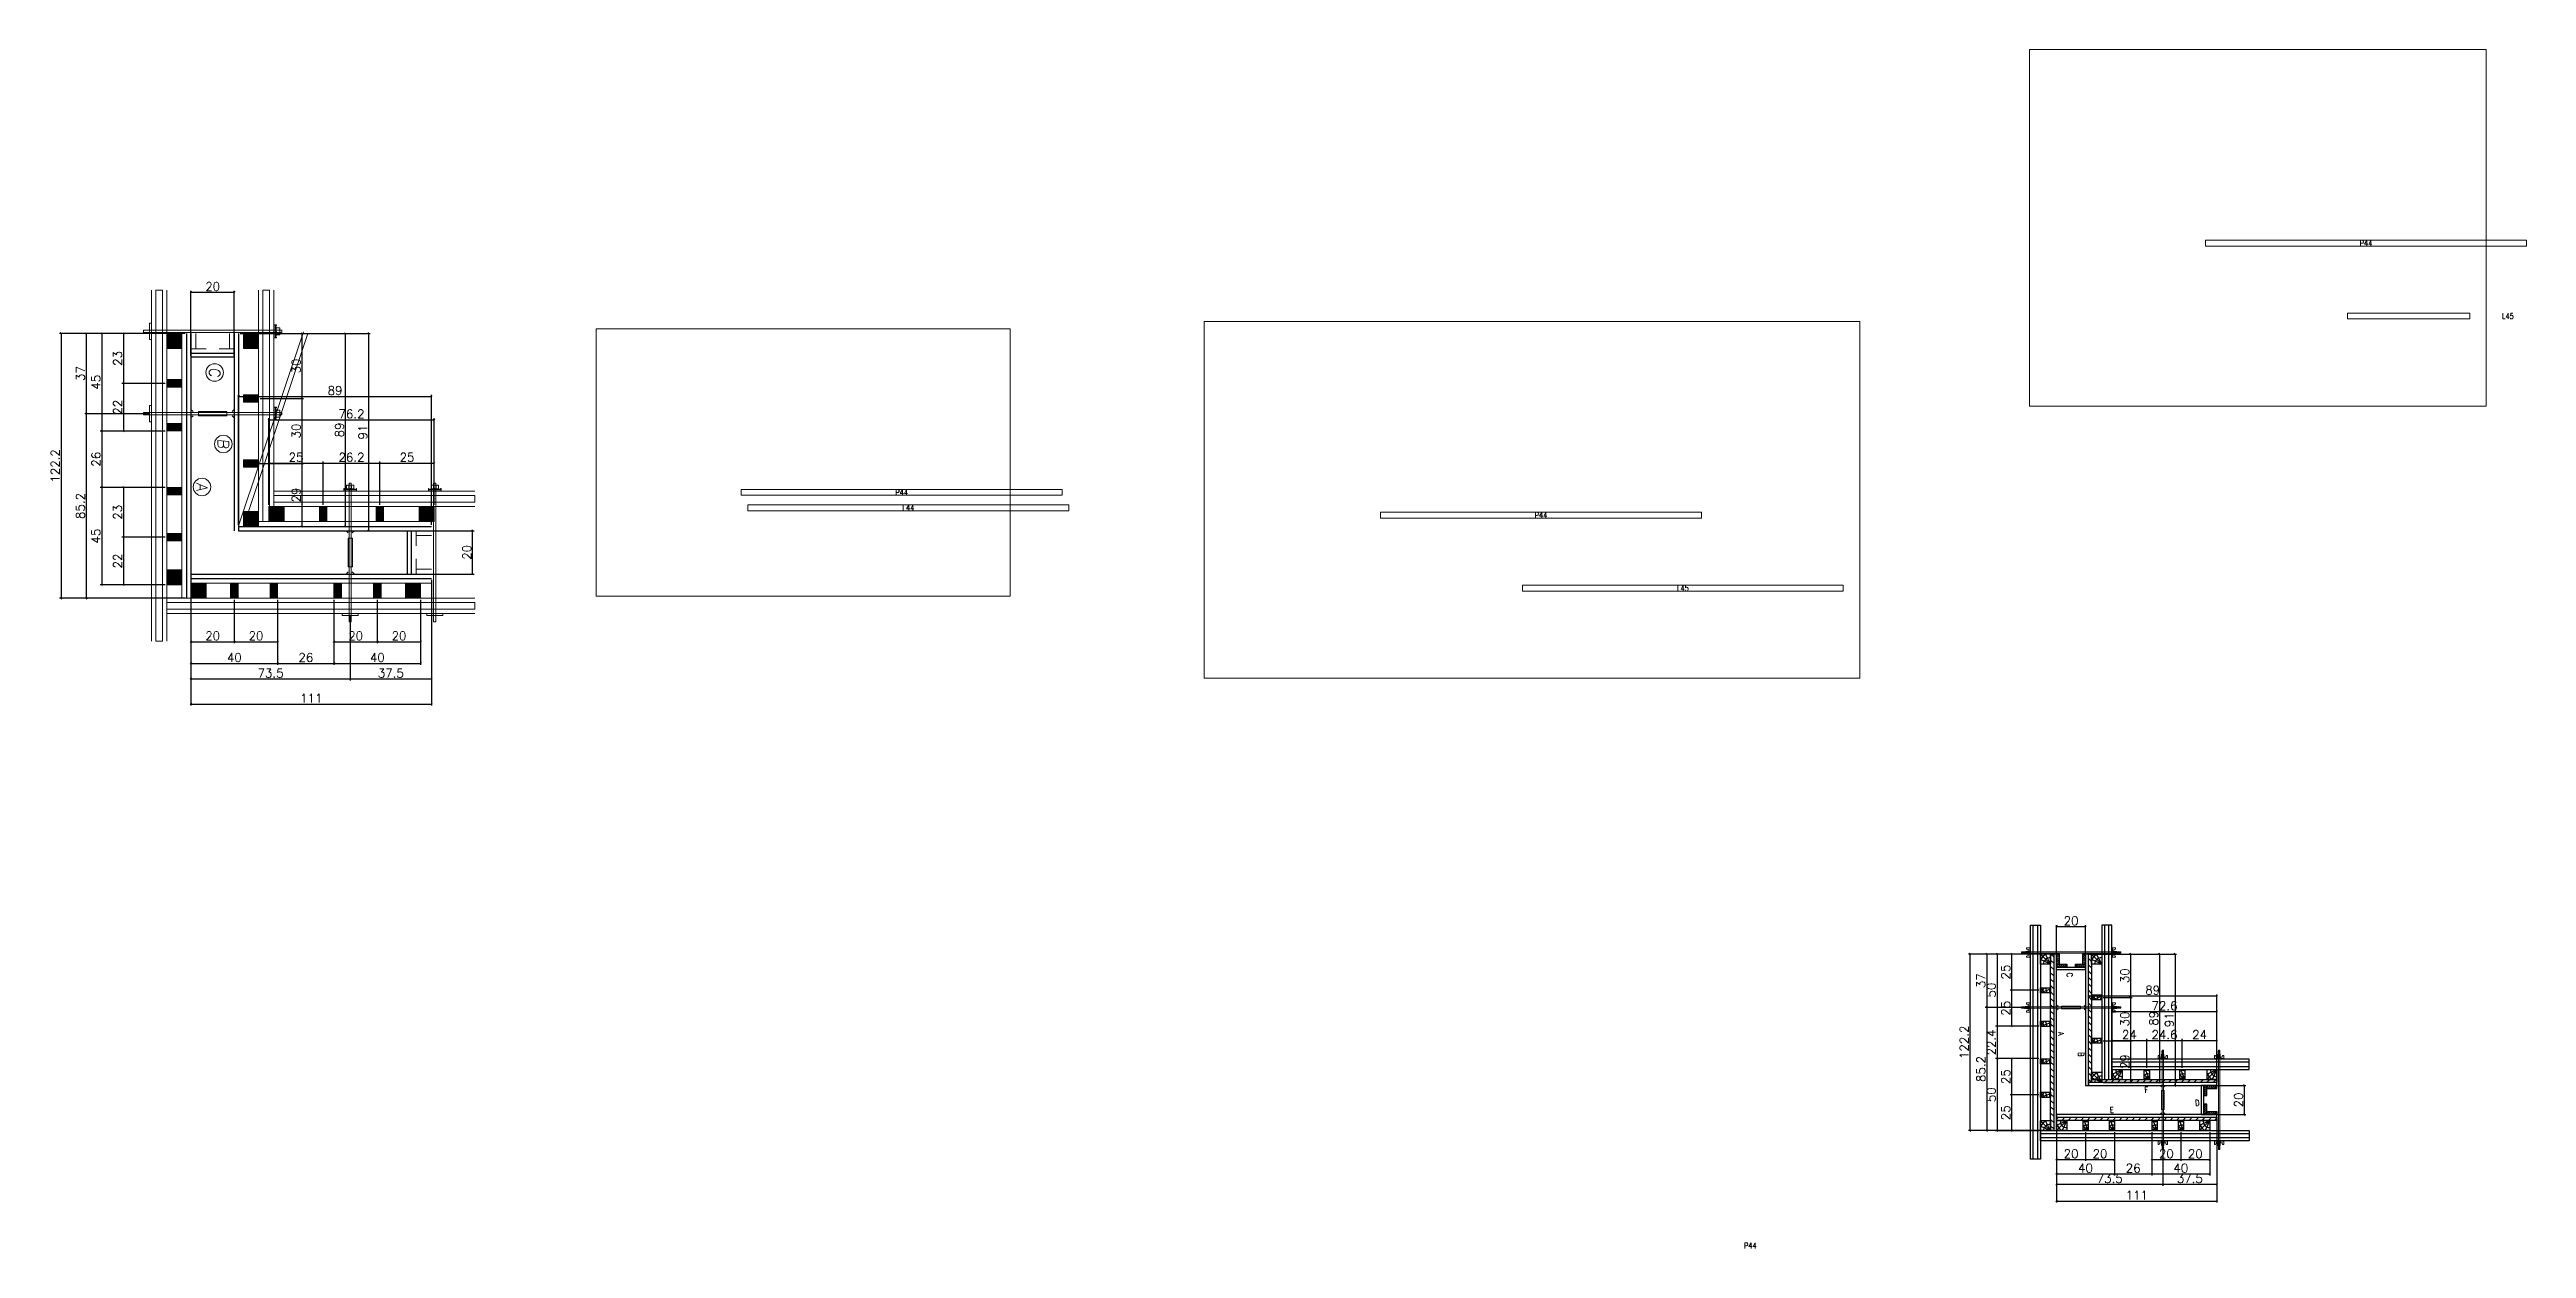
# Model space of a CAD drawing. Extents: x -8482 to 2614, y -517 to 5500.
# Drawn here: x -3185 to 244, y 3828 to 5488 of the extents above; entities that cross this region are included whole.
import ezdxf
from ezdxf.enums import TextEntityAlignment as Align

# ---------------------------------------------------------------- set-up
doc = ezdxf.new("R2010")
doc.units = 0
doc.layers.get('0').update_dxf_attribs({"color": 1, "lineweight": 9})
for name, color, linetype, lineweight in [('AGULHA', 1, 'Continuous', 15), ('BARRA_ANCORAGEM', 1, 'Continuous', 15), ('Hachura', 251, 'Continuous', 9), ('HACHURA_MEIOPONTALETE', 33, 'Continuous', 15), ('HACHURA_PONTALETE', 23, 'Continuous', 15), ('MEIOPONTALE_3_5X7', 12, 'Continuous', 15), ('PERFIL_METALICO', 7, 'Continuous', 15), ('PONTALETE_7X7', 18, 'Continuous', 15), ('SARRAFO_2_2X7', 24, 'Continuous', 15), ('TEXTO_LEITURA', 1, 'Continuous', 15)]:
    doc.layers.add(name, color=color, linetype=linetype, lineweight=lineweight)
for name, color, linetype in [('COTA', 241, 'Continuous'), ('cotas', 4, 'Continuous'), ('GRAVATA', 1, 'Continuous'), ('NOMENCLATURA', 7, 'Continuous'), ('PONTALETE', 7, 'Continuous'), ('SARRAFO', 251, 'Continuous')]:
    doc.layers.add(name, color=color, linetype=linetype)
doc.layers.add('hachura-chapa', color=7, linetype='Continuous', true_color=0xd07990)
doc.styles.add('Romans', font='romans.shx', dxfattribs={"height": 12})
doc.styles.get("Standard").update_dxf_attribs({"font": 'romans.shx', "width": 0.8, "height": 4})
doc.dimstyles.new('COTAX2', dxfattribs={"dimtxt": 12, "dimasz": 2, "dimexe": 2, "dimexo": 2, "dimgap": 2, "dimtad": 1, "dimdec": 1, "dimlfac": 0.5, "dimzin": 12, "dimdsep": 46, "dimtxsty": 'Romans', "dimblk": 'OBLIQUE', "dimcen": 9, "dimclrd": 4, "dimclre": 4, "dimclrt": 240, "dimaunit": 1, "dimadec": 8, "dimazin": 3, "dimtfac": 1, "dimtdec": 1, "dimtix": 1, "dimtmove": 0, "dimatfit": 2, "dimldrblk": 'OBLIQUE', "dimfxl": 1, "dimtolj": 1, "dimtzin": 0, "dimlwd": -1, "dimlwe": -1, "dimarcsym": 0})
doc.dimstyles.new('COTAX3', dxfattribs={"dimtxt": 12, "dimasz": 2, "dimexe": 2, "dimexo": 2, "dimgap": 2, "dimtad": 1, "dimdec": 1, "dimlfac": 0.333333, "dimzin": 12, "dimdsep": 46, "dimtxsty": 'Romans', "dimblk": 'OBLIQUE', "dimcen": 9, "dimclrd": 4, "dimclre": 4, "dimclrt": 240, "dimaunit": 1, "dimadec": 8, "dimazin": 3, "dimtfac": 1, "dimtdec": 1, "dimtix": 1, "dimtmove": 0, "dimatfit": 2, "dimldrblk": 'OBLIQUE', "dimfxl": 1, "dimtolj": 1, "dimtzin": 0, "dimlwd": -1, "dimlwe": -1, "dimarcsym": 0})
pattern_1 = [(316, (-546.171, 4133.6695), (1.323324, 1.370342), [])]
pattern_2 = [(316, (-546.171, 4133.6695), (4.41108, 4.5678), [])]
pattern_3 = [(46, (113.829, 4033.6695), (-1.370342, 1.323324), [])]
pattern_4 = [(46, (113.829, 4033.6695), (-4.56781, 4.41108), [])]

msp = doc.modelspace()

# ---------------------------------------------------------------- texts
at = {"layer": 'NOMENCLATURA', "linetype": 'Continuous', "ltscale": 30, "oblique": 356.60253, "width": 0.8}
for s, p in [('C', (-392.17, 4209.67)), ('A', (-404.17, 4127.67)), ('B', (-376.17, 4099.67))]:
    msp.add_text(s, height=8, rotation=270, dxfattribs=at).set_placement(p)
for s, p in [('F', (-284.17, 4043.67)), ('E', (-332.17, 4015.67)), ('D', (-214.17, 4025.67))]:
    msp.add_text(s, height=8, dxfattribs=at).set_placement(p)
at = {"layer": 'NOMENCLATURA', "linetype": 'Continuous', "ltscale": 30, "char_height": 8, "attachment_point": 5}
for s, insert in [('P44', (22.22, 5219.74)), ('L45', (218.65, 5118.81)), ('P44', (-2005.42, 4874.74)), ('L44', (-1996.12, 4853.43)), ('P44', (-1120.23, 4843.16)), ('L45', (-923.8, 4742.24)), ('P44', (-830.34, 3832.12))]:
    msp.add_mtext_dynamic_manual_height_columns(s, width=444.3418, gutter_width=40, heights=[0], dxfattribs=dict(at, insert=insert))

# ---------------------------------------------------------------- blocks, each defined once
blk = doc.blocks.new('_Oblique')
at = {"color": 0, "linetype": 'ByBlock', "lineweight": -2}
blk.add_line((-0.5, -0.5), (0.5, 0.5), dxfattribs=at)
blk = doc.blocks.new('*D9445')
at = {"layer": 'COTA', "color": 4, "linetype": 'Continuous', "ltscale": 30, "transparency": 16777216}
for p, q in [((-2997.5, 5094.7), (-3171.5, 5094.7)), ((-3169.5, 5094.7), (-3169.5, 4728.1)), ((-2997.5, 4728.1), (-3171.5, 4728.1))]:
    blk.add_line(p, q, dxfattribs=at)
at = {"layer": 'Defpoints', "color": 0, "linetype": 'Continuous', "ltscale": 30, "transparency": 16777216}
for p in [(-2995.5, 5094.7), (-3169.5, 4728.1), (-2995.5, 4728.1)]:
    blk.add_point(p, dxfattribs=at)
at = {"layer": 'COTA', "color": 4, "linetype": 'Continuous', "ltscale": 30, "transparency": 16777216, "xscale": 2, "yscale": 2, "zscale": 2}
for p, rotation in [((-3169.5, 5094.7), 90), ((-3169.5, 4728.1), 270)]:
    blk.add_blockref('_Oblique', p, dxfattribs=dict(at, rotation=rotation))
at = {"layer": 'COTA', "color": 240, "linetype": 'Continuous', "ltscale": 30, "transparency": 16777216, "insert": (-3177.5, 4911.4), "char_height": 12, "attachment_point": 5, "rotation": 90, "style": 'Romans'}
blk.add_mtext('\\A1;122.2', dxfattribs=at)
blk = doc.blocks.new('*D9446')
at = {"layer": 'COTA', "color": 4, "linetype": 'Continuous', "ltscale": 30, "transparency": 16777216}
for p, q in [((-2921.5, 5094.7), (-2741.5, 5094.7)), ((-2743.5, 5094.7), (-2743.5, 4821.7)), ((-2921.5, 4821.7), (-2741.5, 4821.7))]:
    blk.add_line(p, q, dxfattribs=at)
at = {"layer": 'Defpoints', "color": 0, "linetype": 'Continuous', "ltscale": 30, "transparency": 16777216}
for p in [(-2923.5, 5094.7), (-2923.5, 4821.7), (-2743.5, 4821.7)]:
    blk.add_point(p, dxfattribs=at)
at = {"layer": 'COTA', "color": 4, "linetype": 'Continuous', "ltscale": 30, "transparency": 16777216, "xscale": 2, "yscale": 2, "zscale": 2}
for p, rotation in [((-2743.5, 5094.7), 90), ((-2743.5, 4821.7), 270)]:
    blk.add_blockref('_Oblique', p, dxfattribs=dict(at, rotation=rotation))
at = {"layer": 'COTA', "color": 240, "linetype": 'Continuous', "ltscale": 30, "transparency": 16777216, "insert": (-2751.5, 4958.2), "char_height": 12, "attachment_point": 5, "rotation": 90, "style": 'Romans'}
blk.add_mtext('\\A1;91', dxfattribs=at)
blk = doc.blocks.new('*D9447')
at = {"layer": 'COTA', "color": 4, "linetype": 'Continuous', "ltscale": 30, "transparency": 16777216}
for p, q in [((-2989.5, 5063.7), (-2989.5, 5153.7)), ((-2989.5, 5151.7), (-2929.5, 5151.7)), ((-2929.5, 5063.7), (-2929.5, 5153.7))]:
    blk.add_line(p, q, dxfattribs=at)
at = {"layer": 'Defpoints', "color": 0, "linetype": 'Continuous', "ltscale": 30, "transparency": 16777216}
for p in [(-2929.5, 5151.7), (-2989.5, 5061.7), (-2929.5, 5061.7)]:
    blk.add_point(p, dxfattribs=at)
at = {"layer": 'COTA', "color": 4, "linetype": 'Continuous', "ltscale": 30, "transparency": 16777216, "xscale": 2, "yscale": 2, "zscale": 2, "rotation": 180}
blk.add_blockref('_Oblique', (-2989.5, 5151.7), dxfattribs=at)
at = {"layer": 'COTA', "color": 4, "linetype": 'Continuous', "ltscale": 30, "transparency": 16777216, "xscale": 2, "yscale": 2, "zscale": 2}
blk.add_blockref('_Oblique', (-2929.5, 5151.7), dxfattribs=at)
at = {"layer": 'COTA', "color": 240, "linetype": 'Continuous', "ltscale": 30, "transparency": 16777216, "insert": (-2959.5, 5159.7), "char_height": 12, "attachment_point": 5, "style": 'Romans'}
blk.add_mtext('\\A1;20', dxfattribs=at)
blk = doc.blocks.new('PT')
at = {"layer": 'HACHURA_PONTALETE'}
h = blk.add_hatch(color=256, dxfattribs=at)
h.dxf.hatch_style = 1
h.paths.add_polyline_path([(0, 0), (14, 0), (14, -14), (0, -14)])
at = {"layer": 'PONTALETE_7X7'}
for q in [(0, -14), (0, -5.4), (9.3, -14), (0, -14), (0, -5.4), (9.3, -14)]:
    blk.add_line((14, 0), q, dxfattribs=at)
blk.add_lwpolyline([(0, 0), (14, 0), (14, -14), (0, -14)], close=True, dxfattribs=at)
for centre, radius, start, end in [((14, 0), 13.2, 180, 270), ((14, -0.1), 9.41, 179.4828, 269.9104), ((14, -0.1), 9.41, 179.4828, 269.9104), ((14, -0.1), 5.19, 179.0659, 269.8369), ((14, -0.1), 5.19, 179.0659, 269.8369), ((14, 0), 13.2, 180, 270)]:
    blk.add_arc(centre, radius, start, end, dxfattribs=at)
at = {"layer": 'SARRAFO_2_2X7'}
blk.add_lwpolyline([(0, 0), (14, 0), (14, -14), (0, -14)], close=True, dxfattribs=at)
blk = doc.blocks.new('B1A.E2')
at = {"layer": 'PONTALETE_7X7', "xscale": -0.495, "yscale": 0.495, "zscale": 0.495, "rotation": 270}
blk.add_blockref('PT', (6.93, 0), dxfattribs=at)
blk = doc.blocks.new('MEIOPT')
at = {"layer": 'HACHURA_MEIOPONTALETE'}
h = blk.add_hatch(color=256, dxfattribs=at)
h.dxf.hatch_style = 1
h.paths.add_polyline_path([(0, 0), (7, 0), (7, -14), (0, -14)])
at = {"layer": 'MEIOPONTALE_3_5X7'}
for q in [(0, -14), (0, -5.3), (4.9, -14)]:
    blk.add_line((7, 0), q, dxfattribs=at)
blk.add_lwpolyline([(0, 0), (7, 0), (7, -14), (0, -14)], close=True, dxfattribs=at)
for radius, start in [(3.17, 180), (7.83, 206.5651), (11.3, 231.7782)]:
    blk.add_arc((7, 0), radius, start, 270, dxfattribs=at)
blk = doc.blocks.new('B2A.E4')
at = {"layer": 'MEIOPONTALE_3_5X7', "xscale": 0.495, "yscale": 0.495, "zscale": 0.495}
blk.add_blockref('MEIOPT', (0, 6.93), dxfattribs=at)
blk = doc.blocks.new('*D9448')
at = {"layer": 'COTA', "color": 4, "linetype": 'Continuous', "ltscale": 30, "transparency": 16777216}
for p, q in [((-3025.1, 5094.7), (-3085.1, 5094.7)), ((-3083.1, 5094.7), (-3083.1, 5025.7)), ((-3025.1, 5025.7), (-3085.1, 5025.7))]:
    blk.add_line(p, q, dxfattribs=at)
at = {"layer": 'Defpoints', "color": 0, "linetype": 'Continuous', "ltscale": 30, "transparency": 16777216}
for p in [(-3023.1, 5094.7), (-3083.1, 5025.7), (-3023.1, 5025.7)]:
    blk.add_point(p, dxfattribs=at)
at = {"layer": 'COTA', "color": 4, "linetype": 'Continuous', "ltscale": 30, "transparency": 16777216, "xscale": 2, "yscale": 2, "zscale": 2}
for p, rotation in [((-3083.1, 5094.7), 90), ((-3083.1, 5025.7), 270)]:
    blk.add_blockref('_Oblique', p, dxfattribs=dict(at, rotation=rotation))
at = {"layer": 'COTA', "color": 240, "linetype": 'Continuous', "ltscale": 30, "transparency": 16777216, "insert": (-3091.1, 5060.2), "char_height": 12, "attachment_point": 5, "rotation": 90, "style": 'Romans'}
blk.add_mtext('\\A1;23', dxfattribs=at)
blk = doc.blocks.new('*D9449')
at = {"layer": 'COTA', "color": 4, "linetype": 'Continuous', "ltscale": 30, "transparency": 16777216}
for p, q in [((-3025.1, 5025.7), (-3085.1, 5025.7)), ((-3083.1, 5025.7), (-3083.1, 4959.7)), ((-3025.1, 4959.7), (-3085.1, 4959.7))]:
    blk.add_line(p, q, dxfattribs=at)
at = {"layer": 'Defpoints', "color": 0, "linetype": 'Continuous', "ltscale": 30, "transparency": 16777216}
for p in [(-3023.1, 5025.7), (-3083.1, 4959.7), (-3023.1, 4959.7)]:
    blk.add_point(p, dxfattribs=at)
at = {"layer": 'COTA', "color": 4, "linetype": 'Continuous', "ltscale": 30, "transparency": 16777216, "xscale": 2, "yscale": 2, "zscale": 2}
for p, rotation in [((-3083.1, 5025.7), 90), ((-3083.1, 4959.7), 270)]:
    blk.add_blockref('_Oblique', p, dxfattribs=dict(at, rotation=rotation))
at = {"layer": 'COTA', "color": 240, "linetype": 'Continuous', "ltscale": 30, "transparency": 16777216, "insert": (-3091.1, 4992.7), "char_height": 12, "attachment_point": 5, "rotation": 90, "style": 'Romans'}
blk.add_mtext('\\A1;22', dxfattribs=at)
blk = doc.blocks.new('*D9450')
at = {"layer": 'COTA', "color": 4, "linetype": 'Continuous', "ltscale": 30, "transparency": 16777216}
for p, q in [((-3025.1, 5094.7), (-3115.1, 5094.7)), ((-3113.1, 5094.7), (-3113.1, 4959.7)), ((-3025.1, 4959.7), (-3115.1, 4959.7))]:
    blk.add_line(p, q, dxfattribs=at)
at = {"layer": 'Defpoints', "color": 0, "linetype": 'Continuous', "ltscale": 30, "transparency": 16777216}
for p in [(-3023.1, 5094.7), (-3113.1, 4959.7), (-3023.1, 4959.7)]:
    blk.add_point(p, dxfattribs=at)
at = {"layer": 'COTA', "color": 4, "linetype": 'Continuous', "ltscale": 30, "transparency": 16777216, "xscale": 2, "yscale": 2, "zscale": 2}
for p, rotation in [((-3113.1, 5094.7), 90), ((-3113.1, 4959.7), 270)]:
    blk.add_blockref('_Oblique', p, dxfattribs=dict(at, rotation=rotation))
at = {"layer": 'COTA', "color": 240, "linetype": 'Continuous', "ltscale": 30, "transparency": 16777216, "insert": (-3121.1, 5027.2), "char_height": 12, "attachment_point": 5, "rotation": 90, "style": 'Romans'}
blk.add_mtext('\\A1;45', dxfattribs=at)
blk = doc.blocks.new('*D9451')
at = {"layer": 'COTA', "color": 4, "linetype": 'Continuous', "ltscale": 30, "transparency": 16777216}
for p, q in [((-3025.1, 4959.7), (-3115.1, 4959.7)), ((-3113.1, 4959.7), (-3113.1, 4881.7)), ((-3025.1, 4881.7), (-3115.1, 4881.7))]:
    blk.add_line(p, q, dxfattribs=at)
at = {"layer": 'Defpoints', "color": 0, "linetype": 'Continuous', "ltscale": 30, "transparency": 16777216}
for p in [(-3023.1, 4959.7), (-3113.1, 4881.7), (-3023.1, 4881.7)]:
    blk.add_point(p, dxfattribs=at)
at = {"layer": 'COTA', "color": 4, "linetype": 'Continuous', "ltscale": 30, "transparency": 16777216, "xscale": 2, "yscale": 2, "zscale": 2}
for p, rotation in [((-3113.1, 4959.7), 90), ((-3113.1, 4881.7), 270)]:
    blk.add_blockref('_Oblique', p, dxfattribs=dict(at, rotation=rotation))
at = {"layer": 'COTA', "color": 240, "linetype": 'Continuous', "ltscale": 30, "transparency": 16777216, "insert": (-3121.1, 4920.7), "char_height": 12, "attachment_point": 5, "rotation": 90, "style": 'Romans'}
blk.add_mtext('\\A1;26', dxfattribs=at)
blk = doc.blocks.new('B1A.D2')
at = {"layer": 'PONTALETE_7X7', "xscale": 0.495, "yscale": 0.495, "zscale": 0.495, "rotation": 90.00000000000001}
blk.add_blockref('PT', (-6.93, 0), dxfattribs=at)
blk = doc.blocks.new('*D9452')
at = {"layer": 'COTA', "color": 4, "linetype": 'Continuous', "ltscale": 30, "transparency": 16777216}
for p, q in [((-3025.1, 4881.7), (-3085.1, 4881.7)), ((-3083.1, 4881.7), (-3083.1, 4812.7)), ((-3025.1, 4812.7), (-3085.1, 4812.7))]:
    blk.add_line(p, q, dxfattribs=at)
at = {"layer": 'Defpoints', "color": 0, "linetype": 'Continuous', "ltscale": 30, "transparency": 16777216}
for p in [(-3023.1, 4881.7), (-3083.1, 4812.7), (-3023.1, 4812.7)]:
    blk.add_point(p, dxfattribs=at)
at = {"layer": 'COTA', "color": 4, "linetype": 'Continuous', "ltscale": 30, "transparency": 16777216, "xscale": 2, "yscale": 2, "zscale": 2}
for p, rotation in [((-3083.1, 4881.7), 90), ((-3083.1, 4812.7), 270)]:
    blk.add_blockref('_Oblique', p, dxfattribs=dict(at, rotation=rotation))
at = {"layer": 'COTA', "color": 240, "linetype": 'Continuous', "ltscale": 30, "transparency": 16777216, "insert": (-3091.1, 4847.2), "char_height": 12, "attachment_point": 5, "rotation": 90, "style": 'Romans'}
blk.add_mtext('\\A1;23', dxfattribs=at)
blk = doc.blocks.new('*D9453')
at = {"layer": 'COTA', "color": 4, "linetype": 'Continuous', "ltscale": 30, "transparency": 16777216}
for p, q in [((-3025.1, 4812.7), (-3085.1, 4812.7)), ((-3083.1, 4812.7), (-3083.1, 4746.7)), ((-3025.1, 4746.7), (-3085.1, 4746.7))]:
    blk.add_line(p, q, dxfattribs=at)
at = {"layer": 'Defpoints', "color": 0, "linetype": 'Continuous', "ltscale": 30, "transparency": 16777216}
for p in [(-3023.1, 4812.7), (-3083.1, 4746.7), (-3023.1, 4746.7)]:
    blk.add_point(p, dxfattribs=at)
at = {"layer": 'COTA', "color": 4, "linetype": 'Continuous', "ltscale": 30, "transparency": 16777216, "xscale": 2, "yscale": 2, "zscale": 2}
for p, rotation in [((-3083.1, 4812.7), 90), ((-3083.1, 4746.7), 270)]:
    blk.add_blockref('_Oblique', p, dxfattribs=dict(at, rotation=rotation))
at = {"layer": 'COTA', "color": 240, "linetype": 'Continuous', "ltscale": 30, "transparency": 16777216, "insert": (-3091.1, 4779.7), "char_height": 12, "attachment_point": 5, "rotation": 90, "style": 'Romans'}
blk.add_mtext('\\A1;22', dxfattribs=at)
blk = doc.blocks.new('*D9454')
at = {"layer": 'COTA', "color": 4, "linetype": 'Continuous', "ltscale": 30, "transparency": 16777216}
for p, q in [((-3025.1, 4881.7), (-3115.1, 4881.7)), ((-3113.1, 4881.7), (-3113.1, 4746.7)), ((-3025.1, 4746.7), (-3115.1, 4746.7))]:
    blk.add_line(p, q, dxfattribs=at)
at = {"layer": 'Defpoints', "color": 0, "linetype": 'Continuous', "ltscale": 30, "transparency": 16777216}
for p in [(-3023.1, 4881.7), (-3113.1, 4746.7), (-3023.1, 4746.7)]:
    blk.add_point(p, dxfattribs=at)
at = {"layer": 'COTA', "color": 4, "linetype": 'Continuous', "ltscale": 30, "transparency": 16777216, "xscale": 2, "yscale": 2, "zscale": 2}
for p, rotation in [((-3113.1, 4881.7), 90), ((-3113.1, 4746.7), 270)]:
    blk.add_blockref('_Oblique', p, dxfattribs=dict(at, rotation=rotation))
at = {"layer": 'COTA', "color": 240, "linetype": 'Continuous', "ltscale": 30, "transparency": 16777216, "insert": (-3121.1, 4814.2), "char_height": 12, "attachment_point": 5, "rotation": 90, "style": 'Romans'}
blk.add_mtext('\\A1;45', dxfattribs=at)
blk = doc.blocks.new('B1B.E3')
at = {"layer": 'PONTALETE_7X7', "xscale": 1.5, "yscale": 1.5, "zscale": 1.5, "rotation": 270}
blk.add_blockref('PT', (21, 0), dxfattribs=at)
blk = doc.blocks.new('B1B.E4')
at = {"layer": 'cotas', "xscale": 0.33, "yscale": 0.33, "zscale": 0.33}
blk.add_blockref('B1B.E3', (0, 0), dxfattribs=at)
blk = doc.blocks.new('B2B.E4')
at = {"layer": 'MEIOPONTALE_3_5X7', "xscale": -0.495, "yscale": 0.495, "zscale": 0.495, "rotation": 180}
blk.add_blockref('MEIOPT', (0, -6.93), dxfattribs=at)
blk = doc.blocks.new('B1B.D4')
at = {"layer": 'PONTALETE_7X7', "xscale": -0.495, "yscale": 0.495, "zscale": 0.495, "rotation": 90}
blk.add_blockref('PT', (-6.93, 0), dxfattribs=at)
blk = doc.blocks.new('*D9455')
at = {"layer": 'COTA', "color": 4, "linetype": 'Continuous', "ltscale": 30, "transparency": 16777216}
for p, q in [((-2893.9, 5094.7), (-2833.9, 5094.7)), ((-2835.9, 5094.7), (-2835.9, 5004.7)), ((-2893.9, 5004.7), (-2833.9, 5004.7))]:
    blk.add_line(p, q, dxfattribs=at)
at = {"layer": 'Defpoints', "color": 0, "linetype": 'Continuous', "ltscale": 30, "transparency": 16777216}
for p in [(-2895.9, 5094.7), (-2895.9, 5004.7), (-2835.9, 5004.7)]:
    blk.add_point(p, dxfattribs=at)
at = {"layer": 'COTA', "color": 4, "linetype": 'Continuous', "ltscale": 30, "transparency": 16777216, "xscale": 2, "yscale": 2, "zscale": 2}
for p, rotation in [((-2835.9, 5094.7), 90), ((-2835.9, 5004.7), 270)]:
    blk.add_blockref('_Oblique', p, dxfattribs=dict(at, rotation=rotation))
at = {"layer": 'COTA', "color": 240, "linetype": 'Continuous', "ltscale": 30, "transparency": 16777216, "insert": (-2843.9, 5049.7), "char_height": 12, "attachment_point": 5, "rotation": 90, "style": 'Romans'}
blk.add_mtext('\\A1;30', dxfattribs=at)
blk = doc.blocks.new('*D9456')
at = {"layer": 'COTA', "color": 4, "linetype": 'Continuous', "ltscale": 30, "transparency": 16777216}
for p, q in [((-2893.9, 5004.7), (-2833.9, 5004.7)), ((-2835.9, 5004.7), (-2835.9, 4914.7)), ((-2893.9, 4914.7), (-2833.9, 4914.7))]:
    blk.add_line(p, q, dxfattribs=at)
at = {"layer": 'Defpoints', "color": 0, "linetype": 'Continuous', "ltscale": 30, "transparency": 16777216}
for p in [(-2895.9, 5004.7), (-2895.9, 4914.7), (-2835.9, 4914.7)]:
    blk.add_point(p, dxfattribs=at)
at = {"layer": 'COTA', "color": 4, "linetype": 'Continuous', "ltscale": 30, "transparency": 16777216, "xscale": 2, "yscale": 2, "zscale": 2}
for p, rotation in [((-2835.9, 5004.7), 90), ((-2835.9, 4914.7), 270)]:
    blk.add_blockref('_Oblique', p, dxfattribs=dict(at, rotation=rotation))
at = {"layer": 'COTA', "color": 240, "linetype": 'Continuous', "ltscale": 30, "transparency": 16777216, "insert": (-2843.9, 4959.7), "char_height": 12, "attachment_point": 5, "rotation": 90, "style": 'Romans'}
blk.add_mtext('\\A1;30', dxfattribs=at)
blk = doc.blocks.new('*D9457')
at = {"layer": 'COTA', "color": 4, "linetype": 'Continuous', "ltscale": 30, "transparency": 16777216}
for p, q in [((-2893.9, 4914.7), (-2833.9, 4914.7)), ((-2835.9, 4914.7), (-2835.9, 4827.7)), ((-2893.9, 4827.7), (-2833.9, 4827.7))]:
    blk.add_line(p, q, dxfattribs=at)
at = {"layer": 'Defpoints', "color": 0, "linetype": 'Continuous', "ltscale": 30, "transparency": 16777216}
for p in [(-2895.9, 4914.7), (-2895.9, 4827.7), (-2835.9, 4827.7)]:
    blk.add_point(p, dxfattribs=at)
at = {"layer": 'COTA', "color": 4, "linetype": 'Continuous', "ltscale": 30, "transparency": 16777216, "xscale": 2, "yscale": 2, "zscale": 2}
for p, rotation in [((-2835.9, 4914.7), 90), ((-2835.9, 4827.7), 270)]:
    blk.add_blockref('_Oblique', p, dxfattribs=dict(at, rotation=rotation))
at = {"layer": 'COTA', "color": 240, "linetype": 'Continuous', "ltscale": 30, "transparency": 16777216, "insert": (-2843.9, 4871.2), "char_height": 12, "attachment_point": 5, "rotation": 90, "style": 'Romans'}
blk.add_mtext('\\A1;29', dxfattribs=at)
blk = doc.blocks.new('*D9458')
at = {"layer": 'COTA', "color": 4, "linetype": 'Continuous', "ltscale": 30, "transparency": 16777216}
for p, q in [((-2893.9, 5094.7), (-2773.9, 5094.7)), ((-2775.9, 5094.7), (-2775.9, 4827.7)), ((-2893.9, 4827.7), (-2773.9, 4827.7))]:
    blk.add_line(p, q, dxfattribs=at)
at = {"layer": 'Defpoints', "color": 0, "linetype": 'Continuous', "ltscale": 30, "transparency": 16777216}
for p in [(-2895.9, 5094.7), (-2895.9, 4827.7), (-2775.9, 4827.7)]:
    blk.add_point(p, dxfattribs=at)
at = {"layer": 'COTA', "color": 4, "linetype": 'Continuous', "ltscale": 30, "transparency": 16777216, "xscale": 2, "yscale": 2, "zscale": 2}
for p, rotation in [((-2775.9, 5094.7), 90), ((-2775.9, 4827.7), 270)]:
    blk.add_blockref('_Oblique', p, dxfattribs=dict(at, rotation=rotation))
at = {"layer": 'COTA', "color": 240, "linetype": 'Continuous', "ltscale": 30, "transparency": 16777216, "insert": (-2783.9, 4961.2), "char_height": 12, "attachment_point": 5, "rotation": 90, "style": 'Romans'}
blk.add_mtext('\\A1;89', dxfattribs=at)
blk = doc.blocks.new('A$C51C4441F')
at = {"layer": 'BARRA_ANCORAGEM'}
for p, q in [((-2.3, 3.4), (-5.8, 3.4)), ((-5.8, 3.4), (-5.8, -3.4)), ((-2.3, 1.2), (-5, 1.2)), ((-2.3, 3.4), (-1.8, 5.5)), ((-2.3, 3.4), (-2.3, 3.4)), ((-2.3, 3.4), (-2.3, 0.2)), ((-2.3, -3.4), (-5.8, -3.4)), ((-2.2, -1.2), (-5, -1.2)), ((-2.3, -0.2), (-2.3, -3.4)), ((-2.3, -3.4), (-1.8, -5.5))]:
    blk.add_line(p, q, dxfattribs=at)
for points in [[(-2.7, 6), (-1.2, 6), (-1.2, 5.5), (-2.7, 5.5)], [(-2.7, 0.2), (-1.2, 0.2), (-1.2, -0.2), (-2.7, -0.2)], [(-1.2, -6), (0, -6), (0, 6), (-1.2, 6)], [(-2.7, -6), (-1.2, -6), (-1.2, -5.5), (-2.7, -5.5)]]:
    blk.add_lwpolyline(points, close=True, dxfattribs=at)
for centre, radius, start, end in [((-4.7, 2.3), 1.15, 107.7845, 252.2718), ((-4.5, 0), 1.3, 112.648, 247.4083), ((-4.7, -2.3), 1.15, 107.7845, 252.2718)]:
    blk.add_arc(centre, radius, start, end, dxfattribs=at)
blk = doc.blocks.new('PAR.CIM2')
at = {"layer": 'AGULHA', "xscale": 0.49005, "yscale": 0.49005, "zscale": 0.49005, "rotation": 270}
blk.add_blockref('A$C51C4441F', (0, 0), dxfattribs=at)
blk = doc.blocks.new('PAR.BAI2')
at = {"layer": 'BARRA_ANCORAGEM'}
blk.add_lwpolyline([(-3.7125, -0.891), (3.7125, -0.891), (3.7125, 0), (-3.7125, 0)], close=True, dxfattribs=at)
blk = doc.blocks.new('*D9459')
at = {"layer": 'COTA', "color": 4, "linetype": 'Continuous', "ltscale": 30, "transparency": 16777216}
for p, q in [((-3046.7, 5094.7), (-3136.7, 5094.7)), ((-3134.7, 5094.7), (-3134.7, 4983.7)), ((-3046.7, 4983.7), (-3136.7, 4983.7))]:
    blk.add_line(p, q, dxfattribs=at)
at = {"layer": 'Defpoints', "color": 0, "linetype": 'Continuous', "ltscale": 30, "transparency": 16777216}
for p in [(-3044.7, 5094.7), (-3134.7, 4983.7), (-3044.7, 4983.7)]:
    blk.add_point(p, dxfattribs=at)
at = {"layer": 'COTA', "color": 4, "linetype": 'Continuous', "ltscale": 30, "transparency": 16777216, "xscale": 2, "yscale": 2, "zscale": 2}
for p, rotation in [((-3134.7, 5094.7), 90), ((-3134.7, 4983.7), 270)]:
    blk.add_blockref('_Oblique', p, dxfattribs=dict(at, rotation=rotation))
at = {"layer": 'COTA', "color": 240, "linetype": 'Continuous', "ltscale": 30, "transparency": 16777216, "insert": (-3142.7, 5039.2), "char_height": 12, "attachment_point": 5, "rotation": 90, "style": 'Romans'}
blk.add_mtext('\\A1;37', dxfattribs=at)
blk = doc.blocks.new('*D9460')
at = {"layer": 'COTA', "color": 4, "linetype": 'Continuous', "ltscale": 30, "transparency": 16777216}
for p, q in [((-3046.7, 4983.7), (-3136.7, 4983.7)), ((-3134.7, 4983.7), (-3134.7, 4728.1)), ((-3046.7, 4728.1), (-3136.7, 4728.1))]:
    blk.add_line(p, q, dxfattribs=at)
at = {"layer": 'Defpoints', "color": 0, "linetype": 'Continuous', "ltscale": 30, "transparency": 16777216}
for p in [(-3044.7, 4983.7), (-3134.7, 4728.1), (-3044.7, 4728.1)]:
    blk.add_point(p, dxfattribs=at)
at = {"layer": 'COTA', "color": 4, "linetype": 'Continuous', "ltscale": 30, "transparency": 16777216, "xscale": 2, "yscale": 2, "zscale": 2}
for p, rotation in [((-3134.7, 4983.7), 90), ((-3134.7, 4728.1), 270)]:
    blk.add_blockref('_Oblique', p, dxfattribs=dict(at, rotation=rotation))
at = {"layer": 'COTA', "color": 240, "linetype": 'Continuous', "ltscale": 30, "transparency": 16777216, "insert": (-3142.7, 4855.9), "char_height": 12, "attachment_point": 5, "rotation": 90, "style": 'Romans'}
blk.add_mtext('\\A1;85.2', dxfattribs=at)
blk = doc.blocks.new('PAR_CIMA')
at = {"layer": 'BARRA_ANCORAGEM'}
blk.add_lwpolyline([(-0.94905, -0.999), (-1.94805, 0), (1.94805, 0), (0.94905, -0.999)], dxfattribs=at)
blk = doc.blocks.new('PAR_BAIXO')
at = {"layer": 'BARRA_ANCORAGEM'}
blk.add_lwpolyline([(-0.94905, 0.999), (-1.94805, 0), (1.94805, 0), (0.94905, 0.999)], dxfattribs=at)
blk = doc.blocks.new('*D9461')
at = {"layer": 'COTA', "color": 4, "linetype": 'Continuous', "ltscale": 30, "transparency": 16777216}
for p, q in [((-3046.7, 4983.7), (-3136.7, 4983.7)), ((-3134.7, 4983.7), (-3134.7, 4728.1)), ((-3046.7, 4728.1), (-3136.7, 4728.1))]:
    blk.add_line(p, q, dxfattribs=at)
at = {"layer": 'Defpoints', "color": 0, "linetype": 'Continuous', "ltscale": 30, "transparency": 16777216}
for p in [(-3044.7, 4983.7), (-3134.7, 4728.1), (-3044.7, 4728.1)]:
    blk.add_point(p, dxfattribs=at)
at = {"layer": 'COTA', "color": 4, "linetype": 'Continuous', "ltscale": 30, "transparency": 16777216, "xscale": 2, "yscale": 2, "zscale": 2}
for p, rotation in [((-3134.7, 4983.7), 90), ((-3134.7, 4728.1), 270)]:
    blk.add_blockref('_Oblique', p, dxfattribs=dict(at, rotation=rotation))
at = {"layer": 'COTA', "color": 240, "linetype": 'Continuous', "ltscale": 30, "transparency": 16777216, "insert": (-3142.7, 4855.9), "char_height": 12, "attachment_point": 5, "rotation": 90, "style": 'Romans'}
blk.add_mtext('\\A1;85.2', dxfattribs=at)
blk = doc.blocks.new('TA')
at = {"layer": 'TEXTO_LEITURA'}
blk.add_circle((-0.2, 0.1), 4.04, dxfattribs=at)
at = {"layer": 'TEXTO_LEITURA', "style": 'Romans', "oblique": 5}
blk.add_text('A', height=4.99, dxfattribs=at).set_placement((-0.2, 0.1), align=Align.MIDDLE_CENTER)
blk = doc.blocks.new('TB')
at = {"layer": 'TEXTO_LEITURA'}
blk.add_circle((0, -0.1), 4.04, dxfattribs=at)
at = {"layer": 'TEXTO_LEITURA', "style": 'Romans', "oblique": 5}
blk.add_text('B', height=4.99, dxfattribs=at).set_placement((-0.2, -0.1), align=Align.MIDDLE_CENTER)
blk = doc.blocks.new('TC')
at = {"layer": 'TEXTO_LEITURA'}
blk.add_circle((0, -0.1), 4.04, dxfattribs=at)
at = {"layer": 'TEXTO_LEITURA', "style": 'Romans', "oblique": 5}
blk.add_text('C', height=4.99, dxfattribs=at).set_placement((-0.1, -0.1), align=Align.MIDDLE_CENTER)
blk = doc.blocks.new('*D9462')
at = {"layer": 'COTA', "color": 4, "linetype": 'Continuous', "ltscale": 30, "transparency": 16777216}
for p, q in [((-2989.5, 4753.7), (-2989.5, 4579.7)), ((-2656.5, 4753.7), (-2656.5, 4579.7)), ((-2989.5, 4581.7), (-2656.5, 4581.7))]:
    blk.add_line(p, q, dxfattribs=at)
at = {"layer": 'Defpoints', "color": 0, "linetype": 'Continuous', "ltscale": 30, "transparency": 16777216}
for p in [(-2989.5, 4755.7), (-2656.5, 4755.7), (-2656.5, 4581.7)]:
    blk.add_point(p, dxfattribs=at)
at = {"layer": 'COTA', "color": 4, "linetype": 'Continuous', "ltscale": 30, "transparency": 16777216, "xscale": 2, "yscale": 2, "zscale": 2, "rotation": 180}
blk.add_blockref('_Oblique', (-2989.5, 4581.7), dxfattribs=at)
at = {"layer": 'COTA', "color": 4, "linetype": 'Continuous', "ltscale": 30, "transparency": 16777216, "xscale": 2, "yscale": 2, "zscale": 2}
blk.add_blockref('_Oblique', (-2656.5, 4581.7), dxfattribs=at)
at = {"layer": 'COTA', "color": 240, "linetype": 'Continuous', "ltscale": 30, "transparency": 16777216, "insert": (-2823, 4589.7), "char_height": 12, "attachment_point": 5, "style": 'Romans'}
blk.add_mtext('\\A1;111', dxfattribs=at)
blk = doc.blocks.new('*D9463')
at = {"layer": 'COTA', "color": 4, "linetype": 'Continuous', "ltscale": 30, "transparency": 16777216}
for p, q in [((-2923.5, 4829.7), (-2923.5, 5009.7)), ((-2923.5, 5007.7), (-2656.5, 5007.7)), ((-2656.5, 4829.7), (-2656.5, 5009.7))]:
    blk.add_line(p, q, dxfattribs=at)
at = {"layer": 'Defpoints', "color": 0, "linetype": 'Continuous', "ltscale": 30, "transparency": 16777216}
for p in [(-2656.5, 5007.7), (-2923.5, 4827.7), (-2656.5, 4827.7)]:
    blk.add_point(p, dxfattribs=at)
at = {"layer": 'COTA', "color": 4, "linetype": 'Continuous', "ltscale": 30, "transparency": 16777216, "xscale": 2, "yscale": 2, "zscale": 2, "rotation": 180}
blk.add_blockref('_Oblique', (-2923.5, 5007.7), dxfattribs=at)
at = {"layer": 'COTA', "color": 4, "linetype": 'Continuous', "ltscale": 30, "transparency": 16777216, "xscale": 2, "yscale": 2, "zscale": 2}
blk.add_blockref('_Oblique', (-2656.5, 5007.7), dxfattribs=at)
at = {"layer": 'COTA', "color": 240, "linetype": 'Continuous', "ltscale": 30, "transparency": 16777216, "insert": (-2790, 5015.7), "char_height": 12, "attachment_point": 5, "style": 'Romans'}
blk.add_mtext('\\A1;89', dxfattribs=at)
blk = doc.blocks.new('*D9464')
at = {"layer": 'COTA', "color": 4, "linetype": 'Continuous', "ltscale": 30, "transparency": 16777216}
for p, q in [((-2687.5, 4821.7), (-2597.5, 4821.7)), ((-2599.5, 4761.7), (-2599.5, 4821.7)), ((-2687.5, 4761.7), (-2597.5, 4761.7))]:
    blk.add_line(p, q, dxfattribs=at)
at = {"layer": 'Defpoints', "color": 0, "linetype": 'Continuous', "ltscale": 30, "transparency": 16777216}
for p in [(-2689.5, 4821.7), (-2599.5, 4821.7), (-2689.5, 4761.7)]:
    blk.add_point(p, dxfattribs=at)
at = {"layer": 'COTA', "color": 4, "linetype": 'Continuous', "ltscale": 30, "transparency": 16777216, "xscale": 2, "yscale": 2, "zscale": 2}
for p, rotation in [((-2599.5, 4821.7), 90), ((-2599.5, 4761.7), 270)]:
    blk.add_blockref('_Oblique', p, dxfattribs=dict(at, rotation=rotation))
at = {"layer": 'COTA', "color": 240, "linetype": 'Continuous', "ltscale": 30, "transparency": 16777216, "insert": (-2607.5, 4791.7), "char_height": 12, "attachment_point": 5, "rotation": 90, "style": 'Romans'}
blk.add_mtext('\\A1;20', dxfattribs=at)
blk = doc.blocks.new('*D9465')
at = {"layer": 'COTA', "color": 4, "linetype": 'Continuous', "ltscale": 30, "transparency": 16777216}
for p, q in [((-2989.5, 4726.1), (-2989.5, 4666.1)), ((-2929.5, 4726.1), (-2929.5, 4666.1)), ((-2989.5, 4668.1), (-2929.5, 4668.1))]:
    blk.add_line(p, q, dxfattribs=at)
at = {"layer": 'Defpoints', "color": 0, "linetype": 'Continuous', "ltscale": 30, "transparency": 16777216}
for p in [(-2989.5, 4728.1), (-2929.5, 4728.1), (-2929.5, 4668.1)]:
    blk.add_point(p, dxfattribs=at)
at = {"layer": 'COTA', "color": 4, "linetype": 'Continuous', "ltscale": 30, "transparency": 16777216, "xscale": 2, "yscale": 2, "zscale": 2, "rotation": 180}
blk.add_blockref('_Oblique', (-2989.5, 4668.1), dxfattribs=at)
at = {"layer": 'COTA', "color": 4, "linetype": 'Continuous', "ltscale": 30, "transparency": 16777216, "xscale": 2, "yscale": 2, "zscale": 2}
blk.add_blockref('_Oblique', (-2929.5, 4668.1), dxfattribs=at)
at = {"layer": 'COTA', "color": 240, "linetype": 'Continuous', "ltscale": 30, "transparency": 16777216, "insert": (-2959.5, 4676.1), "char_height": 12, "attachment_point": 5, "style": 'Romans'}
blk.add_mtext('\\A1;20', dxfattribs=at)
blk = doc.blocks.new('*D9466')
at = {"layer": 'COTA', "color": 4, "linetype": 'Continuous', "ltscale": 30, "transparency": 16777216}
for p, q in [((-2929.5, 4726.1), (-2929.5, 4666.1)), ((-2869.5, 4726.1), (-2869.5, 4666.1)), ((-2929.5, 4668.1), (-2869.5, 4668.1))]:
    blk.add_line(p, q, dxfattribs=at)
at = {"layer": 'Defpoints', "color": 0, "linetype": 'Continuous', "ltscale": 30, "transparency": 16777216}
for p in [(-2929.5, 4728.1), (-2869.5, 4728.1), (-2869.5, 4668.1)]:
    blk.add_point(p, dxfattribs=at)
at = {"layer": 'COTA', "color": 4, "linetype": 'Continuous', "ltscale": 30, "transparency": 16777216, "xscale": 2, "yscale": 2, "zscale": 2, "rotation": 180}
blk.add_blockref('_Oblique', (-2929.5, 4668.1), dxfattribs=at)
at = {"layer": 'COTA', "color": 4, "linetype": 'Continuous', "ltscale": 30, "transparency": 16777216, "xscale": 2, "yscale": 2, "zscale": 2}
blk.add_blockref('_Oblique', (-2869.5, 4668.1), dxfattribs=at)
at = {"layer": 'COTA', "color": 240, "linetype": 'Continuous', "ltscale": 30, "transparency": 16777216, "insert": (-2899.5, 4676.1), "char_height": 12, "attachment_point": 5, "style": 'Romans'}
blk.add_mtext('\\A1;20', dxfattribs=at)
blk = doc.blocks.new('*D9467')
at = {"layer": 'COTA', "color": 4, "linetype": 'Continuous', "ltscale": 30, "transparency": 16777216}
for p, q in [((-2989.5, 4726.1), (-2989.5, 4636.1)), ((-2869.5, 4726.1), (-2869.5, 4636.1)), ((-2989.5, 4638.1), (-2869.5, 4638.1))]:
    blk.add_line(p, q, dxfattribs=at)
at = {"layer": 'Defpoints', "color": 0, "linetype": 'Continuous', "ltscale": 30, "transparency": 16777216}
for p in [(-2989.5, 4728.1), (-2869.5, 4728.1), (-2869.5, 4638.1)]:
    blk.add_point(p, dxfattribs=at)
at = {"layer": 'COTA', "color": 4, "linetype": 'Continuous', "ltscale": 30, "transparency": 16777216, "xscale": 2, "yscale": 2, "zscale": 2, "rotation": 180}
blk.add_blockref('_Oblique', (-2989.5, 4638.1), dxfattribs=at)
at = {"layer": 'COTA', "color": 4, "linetype": 'Continuous', "ltscale": 30, "transparency": 16777216, "xscale": 2, "yscale": 2, "zscale": 2}
blk.add_blockref('_Oblique', (-2869.5, 4638.1), dxfattribs=at)
at = {"layer": 'COTA', "color": 240, "linetype": 'Continuous', "ltscale": 30, "transparency": 16777216, "insert": (-2929.5, 4646.1), "char_height": 12, "attachment_point": 5, "style": 'Romans'}
blk.add_mtext('\\A1;40', dxfattribs=at)
blk = doc.blocks.new('*D9468')
at = {"layer": 'COTA', "color": 4, "linetype": 'Continuous', "ltscale": 30, "transparency": 16777216}
for p, q in [((-2869.5, 4726.1), (-2869.5, 4636.1)), ((-2791.5, 4726.1), (-2791.5, 4636.1)), ((-2869.5, 4638.1), (-2791.5, 4638.1))]:
    blk.add_line(p, q, dxfattribs=at)
at = {"layer": 'Defpoints', "color": 0, "linetype": 'Continuous', "ltscale": 30, "transparency": 16777216}
for p in [(-2869.5, 4728.1), (-2791.5, 4728.1), (-2791.5, 4638.1)]:
    blk.add_point(p, dxfattribs=at)
at = {"layer": 'COTA', "color": 4, "linetype": 'Continuous', "ltscale": 30, "transparency": 16777216, "xscale": 2, "yscale": 2, "zscale": 2, "rotation": 180}
blk.add_blockref('_Oblique', (-2869.5, 4638.1), dxfattribs=at)
at = {"layer": 'COTA', "color": 4, "linetype": 'Continuous', "ltscale": 30, "transparency": 16777216, "xscale": 2, "yscale": 2, "zscale": 2}
blk.add_blockref('_Oblique', (-2791.5, 4638.1), dxfattribs=at)
at = {"layer": 'COTA', "color": 240, "linetype": 'Continuous', "ltscale": 30, "transparency": 16777216, "insert": (-2830.5, 4646.1), "char_height": 12, "attachment_point": 5, "style": 'Romans'}
blk.add_mtext('\\A1;26', dxfattribs=at)
blk = doc.blocks.new('*D9469')
at = {"layer": 'COTA', "color": 4, "linetype": 'Continuous', "ltscale": 30, "transparency": 16777216}
for p, q in [((-2791.5, 4726.1), (-2791.5, 4666.1)), ((-2731.5, 4726.1), (-2731.5, 4666.1)), ((-2791.5, 4668.1), (-2731.5, 4668.1))]:
    blk.add_line(p, q, dxfattribs=at)
at = {"layer": 'Defpoints', "color": 0, "linetype": 'Continuous', "ltscale": 30, "transparency": 16777216}
for p in [(-2791.5, 4728.1), (-2731.5, 4728.1), (-2731.5, 4668.1)]:
    blk.add_point(p, dxfattribs=at)
at = {"layer": 'COTA', "color": 4, "linetype": 'Continuous', "ltscale": 30, "transparency": 16777216, "xscale": 2, "yscale": 2, "zscale": 2, "rotation": 180}
blk.add_blockref('_Oblique', (-2791.5, 4668.1), dxfattribs=at)
at = {"layer": 'COTA', "color": 4, "linetype": 'Continuous', "ltscale": 30, "transparency": 16777216, "xscale": 2, "yscale": 2, "zscale": 2}
blk.add_blockref('_Oblique', (-2731.5, 4668.1), dxfattribs=at)
at = {"layer": 'COTA', "color": 240, "linetype": 'Continuous', "ltscale": 30, "transparency": 16777216, "insert": (-2761.5, 4676.1), "char_height": 12, "attachment_point": 5, "style": 'Romans'}
blk.add_mtext('\\A1;20', dxfattribs=at)
blk = doc.blocks.new('*D9470')
at = {"layer": 'COTA', "color": 4, "linetype": 'Continuous', "ltscale": 30, "transparency": 16777216}
for p, q in [((-2731.5, 4726.1), (-2731.5, 4666.1)), ((-2671.5, 4726.1), (-2671.5, 4666.1)), ((-2731.5, 4668.1), (-2671.5, 4668.1))]:
    blk.add_line(p, q, dxfattribs=at)
at = {"layer": 'Defpoints', "color": 0, "linetype": 'Continuous', "ltscale": 30, "transparency": 16777216}
for p in [(-2731.5, 4728.1), (-2671.5, 4728.1), (-2671.5, 4668.1)]:
    blk.add_point(p, dxfattribs=at)
at = {"layer": 'COTA', "color": 4, "linetype": 'Continuous', "ltscale": 30, "transparency": 16777216, "xscale": 2, "yscale": 2, "zscale": 2, "rotation": 180}
blk.add_blockref('_Oblique', (-2731.5, 4668.1), dxfattribs=at)
at = {"layer": 'COTA', "color": 4, "linetype": 'Continuous', "ltscale": 30, "transparency": 16777216, "xscale": 2, "yscale": 2, "zscale": 2}
blk.add_blockref('_Oblique', (-2671.5, 4668.1), dxfattribs=at)
at = {"layer": 'COTA', "color": 240, "linetype": 'Continuous', "ltscale": 30, "transparency": 16777216, "insert": (-2701.5, 4676.1), "char_height": 12, "attachment_point": 5, "style": 'Romans'}
blk.add_mtext('\\A1;20', dxfattribs=at)
blk = doc.blocks.new('*D9471')
at = {"layer": 'COTA', "color": 4, "linetype": 'Continuous', "ltscale": 30, "transparency": 16777216}
for p, q in [((-2791.5, 4726.1), (-2791.5, 4636.1)), ((-2671.5, 4726.1), (-2671.5, 4636.1)), ((-2791.5, 4638.1), (-2671.5, 4638.1))]:
    blk.add_line(p, q, dxfattribs=at)
at = {"layer": 'Defpoints', "color": 0, "linetype": 'Continuous', "ltscale": 30, "transparency": 16777216}
for p in [(-2791.5, 4728.1), (-2671.5, 4728.1), (-2671.5, 4638.1)]:
    blk.add_point(p, dxfattribs=at)
at = {"layer": 'COTA', "color": 4, "linetype": 'Continuous', "ltscale": 30, "transparency": 16777216, "xscale": 2, "yscale": 2, "zscale": 2, "rotation": 180}
blk.add_blockref('_Oblique', (-2791.5, 4638.1), dxfattribs=at)
at = {"layer": 'COTA', "color": 4, "linetype": 'Continuous', "ltscale": 30, "transparency": 16777216, "xscale": 2, "yscale": 2, "zscale": 2}
blk.add_blockref('_Oblique', (-2671.5, 4638.1), dxfattribs=at)
at = {"layer": 'COTA', "color": 240, "linetype": 'Continuous', "ltscale": 30, "transparency": 16777216, "insert": (-2731.5, 4646.1), "char_height": 12, "attachment_point": 5, "style": 'Romans'}
blk.add_mtext('\\A1;40', dxfattribs=at)
blk = doc.blocks.new('*D9472')
at = {"layer": 'COTA', "color": 4, "linetype": 'Continuous', "ltscale": 30, "transparency": 16777216}
for p, q in [((-2881.5, 4857.3), (-2881.5, 4917.3)), ((-2881.5, 4915.3), (-2806.5, 4915.3)), ((-2806.5, 4857.3), (-2806.5, 4917.3))]:
    blk.add_line(p, q, dxfattribs=at)
at = {"layer": 'Defpoints', "color": 0, "linetype": 'Continuous', "ltscale": 30, "transparency": 16777216}
for p in [(-2806.5, 4915.3), (-2881.5, 4855.3), (-2806.5, 4855.3)]:
    blk.add_point(p, dxfattribs=at)
at = {"layer": 'COTA', "color": 4, "linetype": 'Continuous', "ltscale": 30, "transparency": 16777216, "xscale": 2, "yscale": 2, "zscale": 2, "rotation": 180}
blk.add_blockref('_Oblique', (-2881.5, 4915.3), dxfattribs=at)
at = {"layer": 'COTA', "color": 4, "linetype": 'Continuous', "ltscale": 30, "transparency": 16777216, "xscale": 2, "yscale": 2, "zscale": 2}
blk.add_blockref('_Oblique', (-2806.5, 4915.3), dxfattribs=at)
at = {"layer": 'COTA', "color": 240, "linetype": 'Continuous', "ltscale": 30, "transparency": 16777216, "insert": (-2844, 4923.3), "char_height": 12, "attachment_point": 5, "style": 'Romans'}
blk.add_mtext('\\A1;25', dxfattribs=at)
blk = doc.blocks.new('*D9473')
at = {"layer": 'COTA', "color": 4, "linetype": 'Continuous', "ltscale": 30, "transparency": 16777216}
for p, q in [((-2806.5, 4857.3), (-2806.5, 4917.3)), ((-2806.5, 4915.3), (-2727.9, 4915.3)), ((-2727.9, 4857.3), (-2727.9, 4917.3))]:
    blk.add_line(p, q, dxfattribs=at)
at = {"layer": 'Defpoints', "color": 0, "linetype": 'Continuous', "ltscale": 30, "transparency": 16777216}
for p in [(-2727.9, 4915.3), (-2806.5, 4855.3), (-2727.9, 4855.3)]:
    blk.add_point(p, dxfattribs=at)
at = {"layer": 'COTA', "color": 4, "linetype": 'Continuous', "ltscale": 30, "transparency": 16777216, "xscale": 2, "yscale": 2, "zscale": 2, "rotation": 180}
blk.add_blockref('_Oblique', (-2806.5, 4915.3), dxfattribs=at)
at = {"layer": 'COTA', "color": 4, "linetype": 'Continuous', "ltscale": 30, "transparency": 16777216, "xscale": 2, "yscale": 2, "zscale": 2}
blk.add_blockref('_Oblique', (-2727.9, 4915.3), dxfattribs=at)
at = {"layer": 'COTA', "color": 240, "linetype": 'Continuous', "ltscale": 30, "transparency": 16777216, "insert": (-2767.2, 4923.3), "char_height": 12, "attachment_point": 5, "style": 'Romans'}
blk.add_mtext('\\A1;26.2', dxfattribs=at)
blk = doc.blocks.new('*D9474')
at = {"layer": 'COTA', "color": 4, "linetype": 'Continuous', "ltscale": 30, "transparency": 16777216}
for p, q in [((-2727.9, 4857.3), (-2727.9, 4917.3)), ((-2727.9, 4915.3), (-2652.9, 4915.3)), ((-2652.9, 4857.3), (-2652.9, 4917.3))]:
    blk.add_line(p, q, dxfattribs=at)
at = {"layer": 'Defpoints', "color": 0, "linetype": 'Continuous', "ltscale": 30, "transparency": 16777216}
for p in [(-2652.9, 4915.3), (-2727.9, 4855.3), (-2652.9, 4855.3)]:
    blk.add_point(p, dxfattribs=at)
at = {"layer": 'COTA', "color": 4, "linetype": 'Continuous', "ltscale": 30, "transparency": 16777216, "xscale": 2, "yscale": 2, "zscale": 2, "rotation": 180}
blk.add_blockref('_Oblique', (-2727.9, 4915.3), dxfattribs=at)
at = {"layer": 'COTA', "color": 4, "linetype": 'Continuous', "ltscale": 30, "transparency": 16777216, "xscale": 2, "yscale": 2, "zscale": 2}
blk.add_blockref('_Oblique', (-2652.9, 4915.3), dxfattribs=at)
at = {"layer": 'COTA', "color": 240, "linetype": 'Continuous', "ltscale": 30, "transparency": 16777216, "insert": (-2690.4, 4923.3), "char_height": 12, "attachment_point": 5, "style": 'Romans'}
blk.add_mtext('\\A1;25', dxfattribs=at)
blk = doc.blocks.new('*D9475')
at = {"layer": 'COTA', "color": 4, "linetype": 'Continuous', "ltscale": 30, "transparency": 16777216}
for p, q in [((-2881.5, 4857.3), (-2881.5, 4977.3)), ((-2881.5, 4975.3), (-2652.9, 4975.3)), ((-2652.9, 4857.3), (-2652.9, 4977.3))]:
    blk.add_line(p, q, dxfattribs=at)
at = {"layer": 'Defpoints', "color": 0, "linetype": 'Continuous', "ltscale": 30, "transparency": 16777216}
for p in [(-2652.9, 4975.3), (-2881.5, 4855.3), (-2652.9, 4855.3)]:
    blk.add_point(p, dxfattribs=at)
at = {"layer": 'COTA', "color": 4, "linetype": 'Continuous', "ltscale": 30, "transparency": 16777216, "xscale": 2, "yscale": 2, "zscale": 2, "rotation": 180}
blk.add_blockref('_Oblique', (-2881.5, 4975.3), dxfattribs=at)
at = {"layer": 'COTA', "color": 4, "linetype": 'Continuous', "ltscale": 30, "transparency": 16777216, "xscale": 2, "yscale": 2, "zscale": 2}
blk.add_blockref('_Oblique', (-2652.9, 4975.3), dxfattribs=at)
at = {"layer": 'COTA', "color": 240, "linetype": 'Continuous', "ltscale": 30, "transparency": 16777216, "insert": (-2767.2, 4983.3), "char_height": 12, "attachment_point": 5, "style": 'Romans'}
blk.add_mtext('\\A1;76.2', dxfattribs=at)
blk = doc.blocks.new('*D9476')
at = {"layer": 'COTA', "color": 4, "linetype": 'Continuous', "ltscale": 30, "transparency": 16777216}
for p, q in [((-2769, 4704.5), (-2769, 4614.5)), ((-2656.5, 4704.5), (-2656.5, 4614.5)), ((-2769, 4616.5), (-2656.5, 4616.5))]:
    blk.add_line(p, q, dxfattribs=at)
at = {"layer": 'Defpoints', "color": 0, "linetype": 'Continuous', "ltscale": 30, "transparency": 16777216}
for p in [(-2769, 4706.5), (-2656.5, 4706.5), (-2656.5, 4616.5)]:
    blk.add_point(p, dxfattribs=at)
at = {"layer": 'COTA', "color": 4, "linetype": 'Continuous', "ltscale": 30, "transparency": 16777216, "xscale": 2, "yscale": 2, "zscale": 2, "rotation": 180}
blk.add_blockref('_Oblique', (-2769, 4616.5), dxfattribs=at)
at = {"layer": 'COTA', "color": 4, "linetype": 'Continuous', "ltscale": 30, "transparency": 16777216, "xscale": 2, "yscale": 2, "zscale": 2}
blk.add_blockref('_Oblique', (-2656.5, 4616.5), dxfattribs=at)
at = {"layer": 'COTA', "color": 240, "linetype": 'Continuous', "ltscale": 30, "transparency": 16777216, "insert": (-2712.8, 4624.5), "char_height": 12, "attachment_point": 5, "style": 'Romans'}
blk.add_mtext('\\A1;37.5', dxfattribs=at)
blk = doc.blocks.new('*D9477')
at = {"layer": 'COTA', "color": 4, "linetype": 'Continuous', "ltscale": 30, "transparency": 16777216}
for p, q in [((-2989.5, 4704.5), (-2989.5, 4614.5)), ((-2769, 4704.5), (-2769, 4614.5)), ((-2989.5, 4616.5), (-2769, 4616.5))]:
    blk.add_line(p, q, dxfattribs=at)
at = {"layer": 'Defpoints', "color": 0, "linetype": 'Continuous', "ltscale": 30, "transparency": 16777216}
for p in [(-2989.5, 4706.5), (-2769, 4706.5), (-2769, 4616.5)]:
    blk.add_point(p, dxfattribs=at)
at = {"layer": 'COTA', "color": 4, "linetype": 'Continuous', "ltscale": 30, "transparency": 16777216, "xscale": 2, "yscale": 2, "zscale": 2, "rotation": 180}
blk.add_blockref('_Oblique', (-2989.5, 4616.5), dxfattribs=at)
at = {"layer": 'COTA', "color": 4, "linetype": 'Continuous', "ltscale": 30, "transparency": 16777216, "xscale": 2, "yscale": 2, "zscale": 2}
blk.add_blockref('_Oblique', (-2769, 4616.5), dxfattribs=at)
at = {"layer": 'COTA', "color": 240, "linetype": 'Continuous', "ltscale": 30, "transparency": 16777216, "insert": (-2879.3, 4624.5), "char_height": 12, "attachment_point": 5, "style": 'Romans'}
blk.add_mtext('\\A1;73.5', dxfattribs=at)
blk = doc.blocks.new('*D9478')
at = {"layer": 'COTA', "color": 4, "linetype": 'Continuous', "ltscale": 30, "transparency": 16777216}
for p, q in [((-412.2, 4235.7), (-528.2, 4235.7)), ((-526.2, 4235.7), (-526.2, 3991.3)), ((-412.2, 3991.3), (-528.2, 3991.3))]:
    blk.add_line(p, q, dxfattribs=at)
at = {"layer": 'Defpoints', "color": 0, "linetype": 'Continuous', "ltscale": 30, "transparency": 16777216}
for p in [(-410.2, 4235.7), (-526.2, 3991.3), (-410.2, 3991.3)]:
    blk.add_point(p, dxfattribs=at)
at = {"layer": 'COTA', "color": 4, "linetype": 'Continuous', "ltscale": 30, "transparency": 16777216, "xscale": 2, "yscale": 2, "zscale": 2}
for p, rotation in [((-526.2, 4235.7), 90), ((-526.2, 3991.3), 270)]:
    blk.add_blockref('_Oblique', p, dxfattribs=dict(at, rotation=rotation))
at = {"layer": 'COTA', "color": 240, "linetype": 'Continuous', "ltscale": 30, "transparency": 16777216, "insert": (-534.2, 4113.5), "char_height": 12, "attachment_point": 5, "rotation": 90, "style": 'Romans'}
blk.add_mtext('\\A1;122.2', dxfattribs=at)
blk = doc.blocks.new('*D9479')
at = {"layer": 'COTA', "color": 4, "linetype": 'Continuous', "ltscale": 30, "transparency": 16777216}
for p, q in [((-360.2, 4235.7), (-240.2, 4235.7)), ((-242.2, 4235.7), (-242.2, 4053.7)), ((-360.2, 4053.7), (-240.2, 4053.7))]:
    blk.add_line(p, q, dxfattribs=at)
at = {"layer": 'Defpoints', "color": 0, "linetype": 'Continuous', "ltscale": 30, "transparency": 16777216}
for p in [(-362.2, 4235.7), (-362.2, 4053.7), (-242.2, 4053.7)]:
    blk.add_point(p, dxfattribs=at)
at = {"layer": 'COTA', "color": 4, "linetype": 'Continuous', "ltscale": 30, "transparency": 16777216, "xscale": 2, "yscale": 2, "zscale": 2}
for p, rotation in [((-242.2, 4235.7), 90), ((-242.2, 4053.7), 270)]:
    blk.add_blockref('_Oblique', p, dxfattribs=dict(at, rotation=rotation))
at = {"layer": 'COTA', "color": 240, "linetype": 'Continuous', "ltscale": 30, "transparency": 16777216, "insert": (-250.2, 4144.7), "char_height": 12, "attachment_point": 5, "rotation": 90, "style": 'Romans'}
blk.add_mtext('\\A1;91', dxfattribs=at)
blk = doc.blocks.new('*D9480')
at = {"layer": 'COTA', "color": 4, "linetype": 'Continuous', "ltscale": 30, "transparency": 16777216}
for p, q in [((-406.2, 4215.7), (-406.2, 4275.7)), ((-406.2, 4273.7), (-366.2, 4273.7)), ((-366.2, 4215.7), (-366.2, 4275.7))]:
    blk.add_line(p, q, dxfattribs=at)
at = {"layer": 'Defpoints', "color": 0, "linetype": 'Continuous', "ltscale": 30, "transparency": 16777216}
for p in [(-366.2, 4273.7), (-406.2, 4213.7), (-366.2, 4213.7)]:
    blk.add_point(p, dxfattribs=at)
at = {"layer": 'COTA', "color": 4, "linetype": 'Continuous', "ltscale": 30, "transparency": 16777216, "xscale": 2, "yscale": 2, "zscale": 2, "rotation": 180}
blk.add_blockref('_Oblique', (-406.2, 4273.7), dxfattribs=at)
at = {"layer": 'COTA', "color": 4, "linetype": 'Continuous', "ltscale": 30, "transparency": 16777216, "xscale": 2, "yscale": 2, "zscale": 2}
blk.add_blockref('_Oblique', (-366.2, 4273.7), dxfattribs=at)
at = {"layer": 'COTA', "color": 240, "linetype": 'Continuous', "ltscale": 30, "transparency": 16777216, "insert": (-386.2, 4281.7), "char_height": 12, "attachment_point": 5, "style": 'Romans'}
blk.add_mtext('\\A1;20', dxfattribs=at)
blk = doc.blocks.new('A$C55E303CF')
at = {"layer": 'COTA', "linetype": 'ByBlock', "ltscale": 0.05}
for p, q in [((0, 21), (21, 21)), ((0, 21), (21, 21)), ((0, 0), (21, 0)), ((0, 0), (21, 0))]:
    blk.add_line(p, q, dxfattribs=at)
at = {"layer": 'COTA', "ltscale": 0.05}
for p, q in [((0, 0), (0, 21)), ((0, 21), (21, 0)), ((0, 21), (10.5, 0)), ((0, 21), (21, 11.3)), ((21, 21), (21, 0))]:
    blk.add_line(p, q, dxfattribs=at)
for centre, radius, start, end in [((1.2, 21.3), 4.23, 253.7819, 356.2825), ((1.3, 21.2), 13.6, 264.4861, 358.9531), ((0, 22.6), 23.6, 286.5528, 332.8845)]:
    blk.add_arc(centre, radius, start, end, dxfattribs=at)
blk = doc.blocks.new('BLOCK 1')
at = {"layer": 'PONTALETE', "color": 1, "xscale": 0.6666664770757434, "yscale": 0.6666664770757434, "zscale": 0.6666664770757434, "rotation": 269.9999999999999}
blk.add_blockref('A$C55E303CF', (131175.9, 34128), dxfattribs=at)
blk = doc.blocks.new('BLOCK1')
at = {"layer": 'COTA', "linetype": 'ByBlock'}
blk.add_blockref('BLOCK 1', (0, 0), dxfattribs=at)
blk = doc.blocks.new('B1A')
at = {"layer": 'COTA', "linetype": 'ByBlock'}
blk.add_blockref('BLOCK1', (-131175.9, -34114), dxfattribs=at)
blk = doc.blocks.new('B1A.E')
at = {"layer": 'COTA', "linetype": 'ByBlock', "xscale": 0.5000896332402922, "yscale": 0.5000896332402922, "zscale": 0.5000896332402922}
blk.add_blockref('B1A', (0, 0), dxfattribs=at)
blk = doc.blocks.new('MEIO PONTALETE')
at = {"layer": 'COTA'}
for q in [(2.7, 7), (3.5, 2.9), (3.5, 0.9)]:
    blk.add_line((0, 0), q, dxfattribs=at)
blk.add_lwpolyline([(0, 0), (3.5, 0), (3.5, 7), (0, 7)], close=True, dxfattribs=at)
for centre, radius, start, end in [((2, 0.1), 6.23, 76.4499, 109.0913), ((1.1, 0.9), 3.19, 40.9063, 109.9847), ((-0.2, -0.8), 3.09, 14.6322, 86.0383)]:
    blk.add_arc(centre, radius, start, end, dxfattribs=at)
blk = doc.blocks.new('BLOCK 2')
at = {"layer": 'PONTALETE', "color": 1, "xscale": -2, "yscale": 2, "zscale": 2}
blk.add_blockref('MEIO PONTALETE', (131231.1, 34114), dxfattribs=at)
blk = doc.blocks.new('A2')
at = {"layer": 'COTA', "linetype": 'ByBlock'}
blk.add_blockref('BLOCK 2', (-131205.2, -34118.6), dxfattribs=at)
blk = doc.blocks.new('B2A')
at = {"layer": 'COTA', "linetype": 'ByBlock', "xscale": 10, "yscale": 10, "zscale": 10}
blk.add_blockref('A2', (-188, 46), dxfattribs=at)
blk = doc.blocks.new('B2A.E')
at = {"layer": 'COTA', "linetype": 'ByBlock', "xscale": 0.05000874370170691, "yscale": 0.05000874370170691, "zscale": 0.05000874370170691}
blk.add_blockref('B2A', (0, 0), dxfattribs=at)
blk = doc.blocks.new('*D9481')
at = {"layer": 'COTA', "color": 4, "linetype": 'Continuous', "ltscale": 30, "transparency": 16777216}
for p, q in [((-430.6, 4235.7), (-470.6, 4235.7)), ((-468.6, 4235.7), (-468.6, 4185.7)), ((-430.6, 4185.7), (-470.6, 4185.7))]:
    blk.add_line(p, q, dxfattribs=at)
at = {"layer": 'Defpoints', "color": 0, "linetype": 'Continuous', "ltscale": 30, "transparency": 16777216}
for p in [(-428.6, 4235.7), (-468.6, 4185.7), (-428.6, 4185.7)]:
    blk.add_point(p, dxfattribs=at)
at = {"layer": 'COTA', "color": 4, "linetype": 'Continuous', "ltscale": 30, "transparency": 16777216, "xscale": 2, "yscale": 2, "zscale": 2}
for p, rotation in [((-468.6, 4235.7), 90), ((-468.6, 4185.7), 270)]:
    blk.add_blockref('_Oblique', p, dxfattribs=dict(at, rotation=rotation))
at = {"layer": 'COTA', "color": 240, "linetype": 'Continuous', "ltscale": 30, "transparency": 16777216, "insert": (-476.6, 4210.7), "char_height": 12, "attachment_point": 5, "rotation": 90, "style": 'Romans'}
blk.add_mtext('\\A1;25', dxfattribs=at)
blk = doc.blocks.new('*D9482')
at = {"layer": 'COTA', "color": 4, "linetype": 'Continuous', "ltscale": 30, "transparency": 16777216}
for p, q in [((-430.6, 4185.7), (-470.6, 4185.7)), ((-468.6, 4185.7), (-468.6, 4135.7)), ((-430.6, 4135.7), (-470.6, 4135.7))]:
    blk.add_line(p, q, dxfattribs=at)
at = {"layer": 'Defpoints', "color": 0, "linetype": 'Continuous', "ltscale": 30, "transparency": 16777216}
for p in [(-428.6, 4185.7), (-468.6, 4135.7), (-428.6, 4135.7)]:
    blk.add_point(p, dxfattribs=at)
at = {"layer": 'COTA', "color": 4, "linetype": 'Continuous', "ltscale": 30, "transparency": 16777216, "xscale": 2, "yscale": 2, "zscale": 2}
for p, rotation in [((-468.6, 4185.7), 90), ((-468.6, 4135.7), 270)]:
    blk.add_blockref('_Oblique', p, dxfattribs=dict(at, rotation=rotation))
at = {"layer": 'COTA', "color": 240, "linetype": 'Continuous', "ltscale": 30, "transparency": 16777216, "insert": (-476.6, 4160.7), "char_height": 12, "attachment_point": 5, "rotation": 90, "style": 'Romans'}
blk.add_mtext('\\A1;25', dxfattribs=at)
blk = doc.blocks.new('*D9483')
at = {"layer": 'COTA', "color": 4, "linetype": 'Continuous', "ltscale": 30, "transparency": 16777216}
for p, q in [((-430.6, 4235.7), (-490.6, 4235.7)), ((-488.6, 4235.7), (-488.6, 4135.7)), ((-430.6, 4135.7), (-490.6, 4135.7))]:
    blk.add_line(p, q, dxfattribs=at)
at = {"layer": 'Defpoints', "color": 0, "linetype": 'Continuous', "ltscale": 30, "transparency": 16777216}
for p in [(-428.6, 4235.7), (-488.6, 4135.7), (-428.6, 4135.7)]:
    blk.add_point(p, dxfattribs=at)
at = {"layer": 'COTA', "color": 4, "linetype": 'Continuous', "ltscale": 30, "transparency": 16777216, "xscale": 2, "yscale": 2, "zscale": 2}
for p, rotation in [((-488.6, 4235.7), 90), ((-488.6, 4135.7), 270)]:
    blk.add_blockref('_Oblique', p, dxfattribs=dict(at, rotation=rotation))
at = {"layer": 'COTA', "color": 240, "linetype": 'Continuous', "ltscale": 30, "transparency": 16777216, "insert": (-496.6, 4185.7), "char_height": 12, "attachment_point": 5, "rotation": 90, "style": 'Romans'}
blk.add_mtext('\\A1;50', dxfattribs=at)
blk = doc.blocks.new('*D9484')
at = {"layer": 'COTA', "color": 4, "linetype": 'Continuous', "ltscale": 30, "transparency": 16777216}
for p, q in [((-430.6, 4135.7), (-490.6, 4135.7)), ((-488.6, 4135.7), (-488.6, 4090.9)), ((-430.6, 4090.9), (-490.6, 4090.9))]:
    blk.add_line(p, q, dxfattribs=at)
at = {"layer": 'Defpoints', "color": 0, "linetype": 'Continuous', "ltscale": 30, "transparency": 16777216}
for p in [(-428.6, 4135.7), (-488.6, 4090.9), (-428.6, 4090.9)]:
    blk.add_point(p, dxfattribs=at)
at = {"layer": 'COTA', "color": 4, "linetype": 'Continuous', "ltscale": 30, "transparency": 16777216, "xscale": 2, "yscale": 2, "zscale": 2}
for p, rotation in [((-488.6, 4135.7), 90), ((-488.6, 4090.9), 270)]:
    blk.add_blockref('_Oblique', p, dxfattribs=dict(at, rotation=rotation))
at = {"layer": 'COTA', "color": 240, "linetype": 'Continuous', "ltscale": 30, "transparency": 16777216, "insert": (-496.6, 4113.3), "char_height": 12, "attachment_point": 5, "rotation": 90, "style": 'Romans'}
blk.add_mtext('\\A1;22.4', dxfattribs=at)
blk = doc.blocks.new('B1A.D')
at = {"layer": 'COTA', "linetype": 'ByBlock'}
blk.add_blockref('B1A.E', (-7, 0), dxfattribs=at)
blk = doc.blocks.new('*D9485')
at = {"layer": 'COTA', "color": 4, "linetype": 'Continuous', "ltscale": 30, "transparency": 16777216}
for p, q in [((-430.6, 4090.9), (-470.6, 4090.9)), ((-468.6, 4090.9), (-468.6, 4040.9)), ((-430.6, 4040.9), (-470.6, 4040.9))]:
    blk.add_line(p, q, dxfattribs=at)
at = {"layer": 'Defpoints', "color": 0, "linetype": 'Continuous', "ltscale": 30, "transparency": 16777216}
for p in [(-428.6, 4090.9), (-468.6, 4040.9), (-428.6, 4040.9)]:
    blk.add_point(p, dxfattribs=at)
at = {"layer": 'COTA', "color": 4, "linetype": 'Continuous', "ltscale": 30, "transparency": 16777216, "xscale": 2, "yscale": 2, "zscale": 2}
for p, rotation in [((-468.6, 4090.9), 90), ((-468.6, 4040.9), 270)]:
    blk.add_blockref('_Oblique', p, dxfattribs=dict(at, rotation=rotation))
at = {"layer": 'COTA', "color": 240, "linetype": 'Continuous', "ltscale": 30, "transparency": 16777216, "insert": (-476.6, 4065.9), "char_height": 12, "attachment_point": 5, "rotation": 90, "style": 'Romans'}
blk.add_mtext('\\A1;25', dxfattribs=at)
blk = doc.blocks.new('*D9486')
at = {"layer": 'COTA', "color": 4, "linetype": 'Continuous', "ltscale": 30, "transparency": 16777216}
for p, q in [((-430.6, 4040.9), (-470.6, 4040.9)), ((-468.6, 4040.9), (-468.6, 3990.9)), ((-430.6, 3990.9), (-470.6, 3990.9))]:
    blk.add_line(p, q, dxfattribs=at)
at = {"layer": 'Defpoints', "color": 0, "linetype": 'Continuous', "ltscale": 30, "transparency": 16777216}
for p in [(-428.6, 4040.9), (-468.6, 3990.9), (-428.6, 3990.9)]:
    blk.add_point(p, dxfattribs=at)
at = {"layer": 'COTA', "color": 4, "linetype": 'Continuous', "ltscale": 30, "transparency": 16777216, "xscale": 2, "yscale": 2, "zscale": 2}
for p, rotation in [((-468.6, 4040.9), 90), ((-468.6, 3990.9), 270)]:
    blk.add_blockref('_Oblique', p, dxfattribs=dict(at, rotation=rotation))
at = {"layer": 'COTA', "color": 240, "linetype": 'Continuous', "ltscale": 30, "transparency": 16777216, "insert": (-476.6, 4015.9), "char_height": 12, "attachment_point": 5, "rotation": 90, "style": 'Romans'}
blk.add_mtext('\\A1;25', dxfattribs=at)
blk = doc.blocks.new('*D9487')
at = {"layer": 'COTA', "color": 4, "linetype": 'Continuous', "ltscale": 30, "transparency": 16777216}
for p, q in [((-430.6, 4090.9), (-490.6, 4090.9)), ((-488.6, 4090.9), (-488.6, 3990.9)), ((-430.6, 3990.9), (-490.6, 3990.9))]:
    blk.add_line(p, q, dxfattribs=at)
at = {"layer": 'Defpoints', "color": 0, "linetype": 'Continuous', "ltscale": 30, "transparency": 16777216}
for p in [(-428.6, 4090.9), (-488.6, 3990.9), (-428.6, 3990.9)]:
    blk.add_point(p, dxfattribs=at)
at = {"layer": 'COTA', "color": 4, "linetype": 'Continuous', "ltscale": 30, "transparency": 16777216, "xscale": 2, "yscale": 2, "zscale": 2}
for p, rotation in [((-488.6, 4090.9), 90), ((-488.6, 3990.9), 270)]:
    blk.add_blockref('_Oblique', p, dxfattribs=dict(at, rotation=rotation))
at = {"layer": 'COTA', "color": 240, "linetype": 'Continuous', "ltscale": 30, "transparency": 16777216, "insert": (-496.6, 4040.9), "char_height": 12, "attachment_point": 5, "rotation": 90, "style": 'Romans'}
blk.add_mtext('\\A1;50', dxfattribs=at)
blk = doc.blocks.new('B1B.E')
at = {"layer": 'COTA', "linetype": 'ByBlock'}
blk.add_blockref('B1A.E', (0, -7), dxfattribs=at)
blk = doc.blocks.new('B2B.E')
at = {"layer": 'COTA', "linetype": 'ByBlock'}
blk.add_blockref('B2A.E', (0, -7), dxfattribs=at)
blk = doc.blocks.new('B1B.D')
at = {"layer": 'COTA', "linetype": 'ByBlock'}
blk.add_blockref('B1B.E', (-7, 0), dxfattribs=at)
blk = doc.blocks.new('*D9488')
at = {"layer": 'COTA', "color": 4, "linetype": 'Continuous', "ltscale": 30, "transparency": 16777216}
for p, q in [((-341.8, 4235.7), (-301.8, 4235.7)), ((-303.8, 4235.7), (-303.8, 4175.7)), ((-341.8, 4175.7), (-301.8, 4175.7))]:
    blk.add_line(p, q, dxfattribs=at)
at = {"layer": 'Defpoints', "color": 0, "linetype": 'Continuous', "ltscale": 30, "transparency": 16777216}
for p in [(-343.8, 4235.7), (-343.8, 4175.7), (-303.8, 4175.7)]:
    blk.add_point(p, dxfattribs=at)
at = {"layer": 'COTA', "color": 4, "linetype": 'Continuous', "ltscale": 30, "transparency": 16777216, "xscale": 2, "yscale": 2, "zscale": 2}
for p, rotation in [((-303.8, 4235.7), 90), ((-303.8, 4175.7), 270)]:
    blk.add_blockref('_Oblique', p, dxfattribs=dict(at, rotation=rotation))
at = {"layer": 'COTA', "color": 240, "linetype": 'Continuous', "ltscale": 30, "transparency": 16777216, "insert": (-311.8, 4205.7), "char_height": 12, "attachment_point": 5, "rotation": 90, "style": 'Romans'}
blk.add_mtext('\\A1;30', dxfattribs=at)
blk = doc.blocks.new('*D9489')
at = {"layer": 'COTA', "color": 4, "linetype": 'Continuous', "ltscale": 30, "transparency": 16777216}
for p, q in [((-341.8, 4175.7), (-301.8, 4175.7)), ((-303.8, 4175.7), (-303.8, 4115.7)), ((-341.8, 4115.7), (-301.8, 4115.7))]:
    blk.add_line(p, q, dxfattribs=at)
at = {"layer": 'Defpoints', "color": 0, "linetype": 'Continuous', "ltscale": 30, "transparency": 16777216}
for p in [(-343.8, 4175.7), (-343.8, 4115.7), (-303.8, 4115.7)]:
    blk.add_point(p, dxfattribs=at)
at = {"layer": 'COTA', "color": 4, "linetype": 'Continuous', "ltscale": 30, "transparency": 16777216, "xscale": 2, "yscale": 2, "zscale": 2}
for p, rotation in [((-303.8, 4175.7), 90), ((-303.8, 4115.7), 270)]:
    blk.add_blockref('_Oblique', p, dxfattribs=dict(at, rotation=rotation))
at = {"layer": 'COTA', "color": 240, "linetype": 'Continuous', "ltscale": 30, "transparency": 16777216, "insert": (-311.8, 4145.7), "char_height": 12, "attachment_point": 5, "rotation": 90, "style": 'Romans'}
blk.add_mtext('\\A1;30', dxfattribs=at)
blk = doc.blocks.new('*D9490')
at = {"layer": 'COTA', "color": 4, "linetype": 'Continuous', "ltscale": 30, "transparency": 16777216}
for p, q in [((-341.8, 4115.7), (-301.8, 4115.7)), ((-303.8, 4115.7), (-303.8, 4057.7)), ((-341.8, 4057.7), (-301.8, 4057.7))]:
    blk.add_line(p, q, dxfattribs=at)
at = {"layer": 'Defpoints', "color": 0, "linetype": 'Continuous', "ltscale": 30, "transparency": 16777216}
for p in [(-343.8, 4115.7), (-343.8, 4057.7), (-303.8, 4057.7)]:
    blk.add_point(p, dxfattribs=at)
at = {"layer": 'COTA', "color": 4, "linetype": 'Continuous', "ltscale": 30, "transparency": 16777216, "xscale": 2, "yscale": 2, "zscale": 2}
for p, rotation in [((-303.8, 4115.7), 90), ((-303.8, 4057.7), 270)]:
    blk.add_blockref('_Oblique', p, dxfattribs=dict(at, rotation=rotation))
at = {"layer": 'COTA', "color": 240, "linetype": 'Continuous', "ltscale": 30, "transparency": 16777216, "insert": (-311.8, 4086.7), "char_height": 12, "attachment_point": 5, "rotation": 90, "style": 'Romans'}
blk.add_mtext('\\A1;29', dxfattribs=at)
blk = doc.blocks.new('*D9491')
at = {"layer": 'COTA', "color": 4, "linetype": 'Continuous', "ltscale": 30, "transparency": 16777216}
for p, q in [((-341.8, 4235.7), (-261.8, 4235.7)), ((-263.8, 4235.7), (-263.8, 4057.7)), ((-341.8, 4057.7), (-261.8, 4057.7))]:
    blk.add_line(p, q, dxfattribs=at)
at = {"layer": 'Defpoints', "color": 0, "linetype": 'Continuous', "ltscale": 30, "transparency": 16777216}
for p in [(-343.8, 4235.7), (-343.8, 4057.7), (-263.8, 4057.7)]:
    blk.add_point(p, dxfattribs=at)
at = {"layer": 'COTA', "color": 4, "linetype": 'Continuous', "ltscale": 30, "transparency": 16777216, "xscale": 2, "yscale": 2, "zscale": 2}
for p, rotation in [((-263.8, 4235.7), 90), ((-263.8, 4057.7), 270)]:
    blk.add_blockref('_Oblique', p, dxfattribs=dict(at, rotation=rotation))
at = {"layer": 'COTA', "color": 240, "linetype": 'Continuous', "ltscale": 30, "transparency": 16777216, "insert": (-271.8, 4146.7), "char_height": 12, "attachment_point": 5, "rotation": 90, "style": 'Romans'}
blk.add_mtext('\\A1;89', dxfattribs=at)
blk = doc.blocks.new('C')
at = {"layer": 'Hachura', "color": 0}
for p, q in [((0, 3.2), (0, -3.2)), ((0.4, 3.2), (0, 3.2)), ((0.5, 3.2), (0, 3.2)), ((0.5, 3), (0, 3)), ((0.5, 2.9), (0, 2.9)), ((0, 2.7), (0, -1.2)), ((0.5, 2.6), (0, 2.6)), ((0.5, 2.2), (0, 2.2)), ((0.5, 1.5), (0, 1.5)), ((0.4, 0.5), (0.2, 0.5)), ((0.4, -3.2), (0.4, 3.2)), ((0.4, 3.2), (2.6, 3.2)), ((1.7, 1), (0.4, 1)), ((1.5, 0.1), (0.4, 0.1)), ((1.4, 1.9), (1.4, 1)), ((2.6, 2.4), (1.5, 2.1)), ((1.7, -1), (1.7, 1)), ((1.7, 1), (1.7, 0.8)), ((1.7, 1), (1.7, 0.8)), ((1.7, 0.8), (3.4, 0.8)), ((3.4, 0.4), (1.7, 0.4)), ((2.6, 3.2), (2.6, 2.4)), ((3.3, 0.8), (3.3, -0.8)), ((3.4, 0.8), (3.4, -0.8)), ((3.7, 0.4), (3.4, 0.4)), ((3.8, -0.5), (3.4, 0.4)), ((3.4, 0.1), (3.7, -0.6)), ((3.7, 0.5), (4.3, -0.6)), ((3.7, 0.4), (4.2, -0.5)), ((4.4, -0.6), (3.8, 0.5)), ((4.2, 0.4), (3.9, 0.4)), ((4.4, -0.5), (3.9, 0.4)), ((4.2, 0.4), (4.3, 0.4)), ((4.3, 0.5), (4.8, -0.6)), ((4.3, 0.4), (4.7, -0.5)), ((5, -0.6), (4.4, 0.5)), ((4.5, 0.4), (4.8, 0.4)), ((5, -0.5), (4.5, 0.4)), ((4.8, 0.4), (5.3, -0.5)), ((4.9, 0.5), (5.4, -0.6)), ((5.5, -0.6), (5, 0.5)), ((5.6, -0.5), (5.1, 0.4)), ((5.4, 0.4), (5.1, 0.4)), ((5.6, -0.5), (5.1, 0.4)), ((5.4, 0.4), (5.7, -0.2)), ((5.5, 0.5), (5.7, -0.1)), ((5.7, 0.2), (5.6, 0.5)), ((5.7, 0.3), (5.7, 0.4)), ((5.7, 0.4), (5.7, 0.4)), ((5.7, 0.4), (5.9, 0.3)), ((5.7, 0.4), (5.7, -0.5)), ((5.9, -0.4), (5.9, 0.3)), ((0.4, 0), (0, 0)), ((0.5, -1.5), (0, -1.5)), ((0.5, -2.2), (0, -2.2)), ((0.5, -2.6), (0, -2.6)), ((0.5, -2.9), (0, -2.9)), ((0.5, -3), (0, -3)), ((0, -3.2), (2.6, -3.2)), ((0.5, -3.2), (0, -3.2)), ((0.1, -0.5), (0.3, -0.5)), ((0.3, -0.5), (0.4, -0.5)), ((0.4, 0), (0.4, -1)), ((0.4, -0.2), (1.5, -0.2)), ((0.4, -0.6), (0.4, -0.3)), ((0.4, -3.2), (0.4, -0.6)), ((0.4, -1), (1.7, -1)), ((1.4, -1.9), (1.4, -1)), ((2.6, -2.4), (1.5, -2.1)), ((3.4, -0.3), (1.7, -0.3)), ((3.4, -0.8), (1.7, -0.8)), ((2.6, -3.2), (2.6, -2.4)), ((3.4, -0.1), (3.6, -0.5)), ((3.4, -0.5), (3.6, -0.5)), ((3.8, -0.5), (4.2, -0.5)), ((4.4, -0.5), (4.7, -0.5)), ((4.6, -0.5), (4.7, -0.5)), ((5, -0.5), (5.3, -0.5)), ((5.6, -0.5), (5.7, -0.5)), ((5.7, -0.5), (5.9, -0.4)), ((5.7, -0.5), (5.7, -0.5))]:
    blk.add_line(p, q, dxfattribs=at)
for centre, radius, start, end in [((1.5, 1.9), 0.161, 104.7436, 180), ((1.4, 0), 0.129, 272.695, 87.305), ((3.8, 0.4), 0.143, 25.5688, 154.4312), ((4.4, 0.4), 0.143, 25.5688, 154.4312), ((5, 0.4), 0.143, 25.5688, 154.4312), ((5.5, 0.4), 0.143, 25.5688, 154.4312), ((0.2, -0.4), 0.174, 221.744, 317.8592), ((1.5, -1.9), 0.161, 180, 255.2564), ((3.7, -0.4), 0.174, 222.1408, 318.256), ((4.3, -0.4), 0.174, 222.1408, 318.256), ((4.9, -0.4), 0.174, 222.1408, 318.256), ((5.4, -0.4), 0.174, 222.1408, 318.256), ((5.6, -0.4), 0.174, 317.8592, 318.256)]:
    blk.add_arc(centre, radius, start, end, dxfattribs=at)
blk = doc.blocks.new('PAR.CIM')
at = {"layer": 'Hachura', "linetype": 'Continuous', "xscale": -1, "rotation": 270}
blk.add_blockref('C', (0, 0), dxfattribs=at)
blk = doc.blocks.new('PAR.BAI')
at = {"layer": 'Hachura', "linetype": 'Continuous', "xscale": -1, "rotation": 90}
blk.add_blockref('C', (0, 0), dxfattribs=at)
blk = doc.blocks.new('*D9492')
at = {"layer": 'COTA', "color": 4, "linetype": 'Continuous', "ltscale": 30, "transparency": 16777216}
for p, q in [((-445, 4235.7), (-505, 4235.7)), ((-503, 4235.7), (-503, 4161.7)), ((-445, 4161.7), (-505, 4161.7))]:
    blk.add_line(p, q, dxfattribs=at)
at = {"layer": 'Defpoints', "color": 0, "linetype": 'Continuous', "ltscale": 30, "transparency": 16777216}
for p in [(-443, 4235.7), (-503, 4161.7), (-443, 4161.7)]:
    blk.add_point(p, dxfattribs=at)
at = {"layer": 'COTA', "color": 4, "linetype": 'Continuous', "ltscale": 30, "transparency": 16777216, "xscale": 2, "yscale": 2, "zscale": 2}
for p, rotation in [((-503, 4235.7), 90), ((-503, 4161.7), 270)]:
    blk.add_blockref('_Oblique', p, dxfattribs=dict(at, rotation=rotation))
at = {"layer": 'COTA', "color": 240, "linetype": 'Continuous', "ltscale": 30, "transparency": 16777216, "insert": (-511, 4198.7), "char_height": 12, "attachment_point": 5, "rotation": 90, "style": 'Romans'}
blk.add_mtext('\\A1;37', dxfattribs=at)
blk = doc.blocks.new('*D9493')
at = {"layer": 'COTA', "color": 4, "linetype": 'Continuous', "ltscale": 30, "transparency": 16777216}
for p, q in [((-445, 4161.7), (-505, 4161.7)), ((-503, 4161.7), (-503, 3991.3)), ((-445, 3991.3), (-505, 3991.3))]:
    blk.add_line(p, q, dxfattribs=at)
at = {"layer": 'Defpoints', "color": 0, "linetype": 'Continuous', "ltscale": 30, "transparency": 16777216}
for p in [(-443, 4161.7), (-503, 3991.3), (-443, 3991.3)]:
    blk.add_point(p, dxfattribs=at)
at = {"layer": 'COTA', "color": 4, "linetype": 'Continuous', "ltscale": 30, "transparency": 16777216, "xscale": 2, "yscale": 2, "zscale": 2}
for p, rotation in [((-503, 4161.7), 90), ((-503, 3991.3), 270)]:
    blk.add_blockref('_Oblique', p, dxfattribs=dict(at, rotation=rotation))
at = {"layer": 'COTA', "color": 240, "linetype": 'Continuous', "ltscale": 30, "transparency": 16777216, "insert": (-511, 4076.5), "char_height": 12, "attachment_point": 5, "rotation": 90, "style": 'Romans'}
blk.add_mtext('\\A1;85.2', dxfattribs=at)
blk = doc.blocks.new('*D9494')
at = {"layer": 'COTA', "color": 4, "linetype": 'Continuous', "ltscale": 30, "transparency": 16777216}
for p, q in [((-445, 4161.7), (-505, 4161.7)), ((-503, 4161.7), (-503, 3991.3)), ((-445, 3991.3), (-505, 3991.3))]:
    blk.add_line(p, q, dxfattribs=at)
at = {"layer": 'Defpoints', "color": 0, "linetype": 'Continuous', "ltscale": 30, "transparency": 16777216}
for p in [(-443, 4161.7), (-503, 3991.3), (-443, 3991.3)]:
    blk.add_point(p, dxfattribs=at)
at = {"layer": 'COTA', "color": 4, "linetype": 'Continuous', "ltscale": 30, "transparency": 16777216, "xscale": 2, "yscale": 2, "zscale": 2}
for p, rotation in [((-503, 4161.7), 90), ((-503, 3991.3), 270)]:
    blk.add_blockref('_Oblique', p, dxfattribs=dict(at, rotation=rotation))
at = {"layer": 'COTA', "color": 240, "linetype": 'Continuous', "ltscale": 30, "transparency": 16777216, "insert": (-511, 4076.5), "char_height": 12, "attachment_point": 5, "rotation": 90, "style": 'Romans'}
blk.add_mtext('\\A1;85.2', dxfattribs=at)
blk = doc.blocks.new('*D9495')
at = {"layer": 'COTA', "color": 4, "linetype": 'Continuous', "ltscale": 30, "transparency": 16777216}
for p, q in [((-406.2, 4007.7), (-406.2, 3891.7)), ((-184.2, 4007.7), (-184.2, 3891.7)), ((-406.2, 3893.7), (-184.2, 3893.7))]:
    blk.add_line(p, q, dxfattribs=at)
at = {"layer": 'Defpoints', "color": 0, "linetype": 'Continuous', "ltscale": 30, "transparency": 16777216}
for p in [(-406.2, 4009.7), (-184.2, 4009.7), (-184.2, 3893.7)]:
    blk.add_point(p, dxfattribs=at)
at = {"layer": 'COTA', "color": 4, "linetype": 'Continuous', "ltscale": 30, "transparency": 16777216, "xscale": 2, "yscale": 2, "zscale": 2, "rotation": 180}
blk.add_blockref('_Oblique', (-406.2, 3893.7), dxfattribs=at)
at = {"layer": 'COTA', "color": 4, "linetype": 'Continuous', "ltscale": 30, "transparency": 16777216, "xscale": 2, "yscale": 2, "zscale": 2}
blk.add_blockref('_Oblique', (-184.2, 3893.7), dxfattribs=at)
at = {"layer": 'COTA', "color": 240, "linetype": 'Continuous', "ltscale": 30, "transparency": 16777216, "insert": (-295.2, 3901.7), "char_height": 12, "attachment_point": 5, "style": 'Romans'}
blk.add_mtext('\\A1;111', dxfattribs=at)
blk = doc.blocks.new('*D9496')
at = {"layer": 'COTA', "color": 4, "linetype": 'Continuous', "ltscale": 30, "transparency": 16777216}
for p, q in [((-362.2, 4059.7), (-362.2, 4179.7)), ((-362.2, 4177.7), (-184.2, 4177.7)), ((-184.2, 4059.7), (-184.2, 4179.7))]:
    blk.add_line(p, q, dxfattribs=at)
at = {"layer": 'Defpoints', "color": 0, "linetype": 'Continuous', "ltscale": 30, "transparency": 16777216}
for p in [(-184.2, 4177.7), (-362.2, 4057.7), (-184.2, 4057.7)]:
    blk.add_point(p, dxfattribs=at)
at = {"layer": 'COTA', "color": 4, "linetype": 'Continuous', "ltscale": 30, "transparency": 16777216, "xscale": 2, "yscale": 2, "zscale": 2, "rotation": 180}
blk.add_blockref('_Oblique', (-362.2, 4177.7), dxfattribs=at)
at = {"layer": 'COTA', "color": 4, "linetype": 'Continuous', "ltscale": 30, "transparency": 16777216, "xscale": 2, "yscale": 2, "zscale": 2}
blk.add_blockref('_Oblique', (-184.2, 4177.7), dxfattribs=at)
at = {"layer": 'COTA', "color": 240, "linetype": 'Continuous', "ltscale": 30, "transparency": 16777216, "insert": (-273.2, 4185.7), "char_height": 12, "attachment_point": 5, "style": 'Romans'}
blk.add_mtext('\\A1;89', dxfattribs=at)
blk = doc.blocks.new('*D9497')
at = {"layer": 'COTA', "color": 4, "linetype": 'Continuous', "ltscale": 30, "transparency": 16777216}
for p, q in [((-204.2, 4053.7), (-144.2, 4053.7)), ((-146.2, 4013.7), (-146.2, 4053.7)), ((-204.2, 4013.7), (-144.2, 4013.7))]:
    blk.add_line(p, q, dxfattribs=at)
at = {"layer": 'Defpoints', "color": 0, "linetype": 'Continuous', "ltscale": 30, "transparency": 16777216}
for p in [(-206.2, 4053.7), (-146.2, 4053.7), (-206.2, 4013.7)]:
    blk.add_point(p, dxfattribs=at)
at = {"layer": 'COTA', "color": 4, "linetype": 'Continuous', "ltscale": 30, "transparency": 16777216, "xscale": 2, "yscale": 2, "zscale": 2}
for p, rotation in [((-146.2, 4053.7), 90), ((-146.2, 4013.7), 270)]:
    blk.add_blockref('_Oblique', p, dxfattribs=dict(at, rotation=rotation))
at = {"layer": 'COTA', "color": 240, "linetype": 'Continuous', "ltscale": 30, "transparency": 16777216, "insert": (-154.2, 4033.7), "char_height": 12, "attachment_point": 5, "rotation": 90, "style": 'Romans'}
blk.add_mtext('\\A1;20', dxfattribs=at)
blk = doc.blocks.new('*D9498')
at = {"layer": 'COTA', "color": 4, "linetype": 'Continuous', "ltscale": 30, "transparency": 16777216}
for p, q in [((-406.2, 3989.3), (-406.2, 3949.3)), ((-366.2, 3989.3), (-366.2, 3949.3)), ((-406.2, 3951.3), (-366.2, 3951.3))]:
    blk.add_line(p, q, dxfattribs=at)
at = {"layer": 'Defpoints', "color": 0, "linetype": 'Continuous', "ltscale": 30, "transparency": 16777216}
for p in [(-406.2, 3991.3), (-366.2, 3991.3), (-366.2, 3951.3)]:
    blk.add_point(p, dxfattribs=at)
at = {"layer": 'COTA', "color": 4, "linetype": 'Continuous', "ltscale": 30, "transparency": 16777216, "xscale": 2, "yscale": 2, "zscale": 2, "rotation": 180}
blk.add_blockref('_Oblique', (-406.2, 3951.3), dxfattribs=at)
at = {"layer": 'COTA', "color": 4, "linetype": 'Continuous', "ltscale": 30, "transparency": 16777216, "xscale": 2, "yscale": 2, "zscale": 2}
blk.add_blockref('_Oblique', (-366.2, 3951.3), dxfattribs=at)
at = {"layer": 'COTA', "color": 240, "linetype": 'Continuous', "ltscale": 30, "transparency": 16777216, "insert": (-386.2, 3959.3), "char_height": 12, "attachment_point": 5, "style": 'Romans'}
blk.add_mtext('\\A1;20', dxfattribs=at)
blk = doc.blocks.new('*D9499')
at = {"layer": 'COTA', "color": 4, "linetype": 'Continuous', "ltscale": 30, "transparency": 16777216}
for p, q in [((-366.2, 3989.3), (-366.2, 3949.3)), ((-326.2, 3989.3), (-326.2, 3949.3)), ((-366.2, 3951.3), (-326.2, 3951.3))]:
    blk.add_line(p, q, dxfattribs=at)
at = {"layer": 'Defpoints', "color": 0, "linetype": 'Continuous', "ltscale": 30, "transparency": 16777216}
for p in [(-366.2, 3991.3), (-326.2, 3991.3), (-326.2, 3951.3)]:
    blk.add_point(p, dxfattribs=at)
at = {"layer": 'COTA', "color": 4, "linetype": 'Continuous', "ltscale": 30, "transparency": 16777216, "xscale": 2, "yscale": 2, "zscale": 2, "rotation": 180}
blk.add_blockref('_Oblique', (-366.2, 3951.3), dxfattribs=at)
at = {"layer": 'COTA', "color": 4, "linetype": 'Continuous', "ltscale": 30, "transparency": 16777216, "xscale": 2, "yscale": 2, "zscale": 2}
blk.add_blockref('_Oblique', (-326.2, 3951.3), dxfattribs=at)
at = {"layer": 'COTA', "color": 240, "linetype": 'Continuous', "ltscale": 30, "transparency": 16777216, "insert": (-346.2, 3959.3), "char_height": 12, "attachment_point": 5, "style": 'Romans'}
blk.add_mtext('\\A1;20', dxfattribs=at)
blk = doc.blocks.new('*D9500')
at = {"layer": 'COTA', "color": 4, "linetype": 'Continuous', "ltscale": 30, "transparency": 16777216}
for p, q in [((-406.2, 3989.3), (-406.2, 3929.3)), ((-326.2, 3989.3), (-326.2, 3929.3)), ((-406.2, 3931.3), (-326.2, 3931.3))]:
    blk.add_line(p, q, dxfattribs=at)
at = {"layer": 'Defpoints', "color": 0, "linetype": 'Continuous', "ltscale": 30, "transparency": 16777216}
for p in [(-406.2, 3991.3), (-326.2, 3991.3), (-326.2, 3931.3)]:
    blk.add_point(p, dxfattribs=at)
at = {"layer": 'COTA', "color": 4, "linetype": 'Continuous', "ltscale": 30, "transparency": 16777216, "xscale": 2, "yscale": 2, "zscale": 2, "rotation": 180}
blk.add_blockref('_Oblique', (-406.2, 3931.3), dxfattribs=at)
at = {"layer": 'COTA', "color": 4, "linetype": 'Continuous', "ltscale": 30, "transparency": 16777216, "xscale": 2, "yscale": 2, "zscale": 2}
blk.add_blockref('_Oblique', (-326.2, 3931.3), dxfattribs=at)
at = {"layer": 'COTA', "color": 240, "linetype": 'Continuous', "ltscale": 30, "transparency": 16777216, "insert": (-366.2, 3939.3), "char_height": 12, "attachment_point": 5, "style": 'Romans'}
blk.add_mtext('\\A1;40', dxfattribs=at)
blk = doc.blocks.new('*D9501')
at = {"layer": 'COTA', "color": 4, "linetype": 'Continuous', "ltscale": 30, "transparency": 16777216}
for p, q in [((-326.2, 3989.3), (-326.2, 3929.3)), ((-274.2, 3989.3), (-274.2, 3929.3)), ((-326.2, 3931.3), (-274.2, 3931.3))]:
    blk.add_line(p, q, dxfattribs=at)
at = {"layer": 'Defpoints', "color": 0, "linetype": 'Continuous', "ltscale": 30, "transparency": 16777216}
for p in [(-326.2, 3991.3), (-274.2, 3991.3), (-274.2, 3931.3)]:
    blk.add_point(p, dxfattribs=at)
at = {"layer": 'COTA', "color": 4, "linetype": 'Continuous', "ltscale": 30, "transparency": 16777216, "xscale": 2, "yscale": 2, "zscale": 2, "rotation": 180}
blk.add_blockref('_Oblique', (-326.2, 3931.3), dxfattribs=at)
at = {"layer": 'COTA', "color": 4, "linetype": 'Continuous', "ltscale": 30, "transparency": 16777216, "xscale": 2, "yscale": 2, "zscale": 2}
blk.add_blockref('_Oblique', (-274.2, 3931.3), dxfattribs=at)
at = {"layer": 'COTA', "color": 240, "linetype": 'Continuous', "ltscale": 30, "transparency": 16777216, "insert": (-300.2, 3939.3), "char_height": 12, "attachment_point": 5, "style": 'Romans'}
blk.add_mtext('\\A1;26', dxfattribs=at)
blk = doc.blocks.new('*D9502')
at = {"layer": 'COTA', "color": 4, "linetype": 'Continuous', "ltscale": 30, "transparency": 16777216}
for p, q in [((-274.2, 3989.3), (-274.2, 3949.3)), ((-234.2, 3989.3), (-234.2, 3949.3)), ((-274.2, 3951.3), (-234.2, 3951.3))]:
    blk.add_line(p, q, dxfattribs=at)
at = {"layer": 'Defpoints', "color": 0, "linetype": 'Continuous', "ltscale": 30, "transparency": 16777216}
for p in [(-274.2, 3991.3), (-234.2, 3991.3), (-234.2, 3951.3)]:
    blk.add_point(p, dxfattribs=at)
at = {"layer": 'COTA', "color": 4, "linetype": 'Continuous', "ltscale": 30, "transparency": 16777216, "xscale": 2, "yscale": 2, "zscale": 2, "rotation": 180}
blk.add_blockref('_Oblique', (-274.2, 3951.3), dxfattribs=at)
at = {"layer": 'COTA', "color": 4, "linetype": 'Continuous', "ltscale": 30, "transparency": 16777216, "xscale": 2, "yscale": 2, "zscale": 2}
blk.add_blockref('_Oblique', (-234.2, 3951.3), dxfattribs=at)
at = {"layer": 'COTA', "color": 240, "linetype": 'Continuous', "ltscale": 30, "transparency": 16777216, "insert": (-254.2, 3959.3), "char_height": 12, "attachment_point": 5, "style": 'Romans'}
blk.add_mtext('\\A1;20', dxfattribs=at)
blk = doc.blocks.new('*D9503')
at = {"layer": 'COTA', "color": 4, "linetype": 'Continuous', "ltscale": 30, "transparency": 16777216}
for p, q in [((-234.2, 3989.3), (-234.2, 3949.3)), ((-194.2, 3989.3), (-194.2, 3949.3)), ((-234.2, 3951.3), (-194.2, 3951.3))]:
    blk.add_line(p, q, dxfattribs=at)
at = {"layer": 'Defpoints', "color": 0, "linetype": 'Continuous', "ltscale": 30, "transparency": 16777216}
for p in [(-234.2, 3991.3), (-194.2, 3991.3), (-194.2, 3951.3)]:
    blk.add_point(p, dxfattribs=at)
at = {"layer": 'COTA', "color": 4, "linetype": 'Continuous', "ltscale": 30, "transparency": 16777216, "xscale": 2, "yscale": 2, "zscale": 2, "rotation": 180}
blk.add_blockref('_Oblique', (-234.2, 3951.3), dxfattribs=at)
at = {"layer": 'COTA', "color": 4, "linetype": 'Continuous', "ltscale": 30, "transparency": 16777216, "xscale": 2, "yscale": 2, "zscale": 2}
blk.add_blockref('_Oblique', (-194.2, 3951.3), dxfattribs=at)
at = {"layer": 'COTA', "color": 240, "linetype": 'Continuous', "ltscale": 30, "transparency": 16777216, "insert": (-214.2, 3959.3), "char_height": 12, "attachment_point": 5, "style": 'Romans'}
blk.add_mtext('\\A1;20', dxfattribs=at)
blk = doc.blocks.new('*D9504')
at = {"layer": 'COTA', "color": 4, "linetype": 'Continuous', "ltscale": 30, "transparency": 16777216}
for p, q in [((-274.2, 3989.3), (-274.2, 3929.3)), ((-194.2, 3989.3), (-194.2, 3929.3)), ((-274.2, 3931.3), (-194.2, 3931.3))]:
    blk.add_line(p, q, dxfattribs=at)
at = {"layer": 'Defpoints', "color": 0, "linetype": 'Continuous', "ltscale": 30, "transparency": 16777216}
for p in [(-274.2, 3991.3), (-194.2, 3991.3), (-194.2, 3931.3)]:
    blk.add_point(p, dxfattribs=at)
at = {"layer": 'COTA', "color": 4, "linetype": 'Continuous', "ltscale": 30, "transparency": 16777216, "xscale": 2, "yscale": 2, "zscale": 2, "rotation": 180}
blk.add_blockref('_Oblique', (-274.2, 3931.3), dxfattribs=at)
at = {"layer": 'COTA', "color": 4, "linetype": 'Continuous', "ltscale": 30, "transparency": 16777216, "xscale": 2, "yscale": 2, "zscale": 2}
blk.add_blockref('_Oblique', (-194.2, 3931.3), dxfattribs=at)
at = {"layer": 'COTA', "color": 240, "linetype": 'Continuous', "ltscale": 30, "transparency": 16777216, "insert": (-234.2, 3939.3), "char_height": 12, "attachment_point": 5, "style": 'Romans'}
blk.add_mtext('\\A1;40', dxfattribs=at)
blk = doc.blocks.new('*D9505')
at = {"layer": 'COTA', "color": 4, "linetype": 'Continuous', "ltscale": 30, "transparency": 16777216}
for p, q in [((-329.4, 4078.1), (-329.4, 4118.1)), ((-329.4, 4116.1), (-281.4, 4116.1)), ((-281.4, 4078.1), (-281.4, 4118.1))]:
    blk.add_line(p, q, dxfattribs=at)
at = {"layer": 'Defpoints', "color": 0, "linetype": 'Continuous', "ltscale": 30, "transparency": 16777216}
for p in [(-281.4, 4116.1), (-329.4, 4076.1), (-281.4, 4076.1)]:
    blk.add_point(p, dxfattribs=at)
at = {"layer": 'COTA', "color": 4, "linetype": 'Continuous', "ltscale": 30, "transparency": 16777216, "xscale": 2, "yscale": 2, "zscale": 2, "rotation": 180}
blk.add_blockref('_Oblique', (-329.4, 4116.1), dxfattribs=at)
at = {"layer": 'COTA', "color": 4, "linetype": 'Continuous', "ltscale": 30, "transparency": 16777216, "xscale": 2, "yscale": 2, "zscale": 2}
blk.add_blockref('_Oblique', (-281.4, 4116.1), dxfattribs=at)
at = {"layer": 'COTA', "color": 240, "linetype": 'Continuous', "ltscale": 30, "transparency": 16777216, "insert": (-305.4, 4124.1), "char_height": 12, "attachment_point": 5, "style": 'Romans'}
blk.add_mtext('\\A1;24', dxfattribs=at)
blk = doc.blocks.new('*D9506')
at = {"layer": 'COTA', "color": 4, "linetype": 'Continuous', "ltscale": 30, "transparency": 16777216}
for p, q in [((-281.4, 4078.1), (-281.4, 4118.1)), ((-281.4, 4116.1), (-232.2, 4116.1)), ((-232.2, 4078.1), (-232.2, 4118.1))]:
    blk.add_line(p, q, dxfattribs=at)
at = {"layer": 'Defpoints', "color": 0, "linetype": 'Continuous', "ltscale": 30, "transparency": 16777216}
for p in [(-232.2, 4116.1), (-281.4, 4076.1), (-232.2, 4076.1)]:
    blk.add_point(p, dxfattribs=at)
at = {"layer": 'COTA', "color": 4, "linetype": 'Continuous', "ltscale": 30, "transparency": 16777216, "xscale": 2, "yscale": 2, "zscale": 2, "rotation": 180}
blk.add_blockref('_Oblique', (-281.4, 4116.1), dxfattribs=at)
at = {"layer": 'COTA', "color": 4, "linetype": 'Continuous', "ltscale": 30, "transparency": 16777216, "xscale": 2, "yscale": 2, "zscale": 2}
blk.add_blockref('_Oblique', (-232.2, 4116.1), dxfattribs=at)
at = {"layer": 'COTA', "color": 240, "linetype": 'Continuous', "ltscale": 30, "transparency": 16777216, "insert": (-256.8, 4124.1), "char_height": 12, "attachment_point": 5, "style": 'Romans'}
blk.add_mtext('\\A1;24.6', dxfattribs=at)
blk = doc.blocks.new('*D9507')
at = {"layer": 'COTA', "color": 4, "linetype": 'Continuous', "ltscale": 30, "transparency": 16777216}
for p, q in [((-232.2, 4078.1), (-232.2, 4118.1)), ((-232.2, 4116.1), (-184.2, 4116.1)), ((-184.2, 4078.1), (-184.2, 4118.1))]:
    blk.add_line(p, q, dxfattribs=at)
at = {"layer": 'Defpoints', "color": 0, "linetype": 'Continuous', "ltscale": 30, "transparency": 16777216}
for p in [(-184.2, 4116.1), (-232.2, 4076.1), (-184.2, 4076.1)]:
    blk.add_point(p, dxfattribs=at)
at = {"layer": 'COTA', "color": 4, "linetype": 'Continuous', "ltscale": 30, "transparency": 16777216, "xscale": 2, "yscale": 2, "zscale": 2, "rotation": 180}
blk.add_blockref('_Oblique', (-232.2, 4116.1), dxfattribs=at)
at = {"layer": 'COTA', "color": 4, "linetype": 'Continuous', "ltscale": 30, "transparency": 16777216, "xscale": 2, "yscale": 2, "zscale": 2}
blk.add_blockref('_Oblique', (-184.2, 4116.1), dxfattribs=at)
at = {"layer": 'COTA', "color": 240, "linetype": 'Continuous', "ltscale": 30, "transparency": 16777216, "insert": (-208.2, 4124.1), "char_height": 12, "attachment_point": 5, "style": 'Romans'}
blk.add_mtext('\\A1;24', dxfattribs=at)
blk = doc.blocks.new('*D9508')
at = {"layer": 'COTA', "color": 4, "linetype": 'Continuous', "ltscale": 30, "transparency": 16777216}
for p, q in [((-329.4, 4078.1), (-329.4, 4158.1)), ((-329.4, 4156.1), (-184.2, 4156.1)), ((-184.2, 4078.1), (-184.2, 4158.1))]:
    blk.add_line(p, q, dxfattribs=at)
at = {"layer": 'Defpoints', "color": 0, "linetype": 'Continuous', "ltscale": 30, "transparency": 16777216}
for p in [(-184.2, 4156.1), (-329.4, 4076.1), (-184.2, 4076.1)]:
    blk.add_point(p, dxfattribs=at)
at = {"layer": 'COTA', "color": 4, "linetype": 'Continuous', "ltscale": 30, "transparency": 16777216, "xscale": 2, "yscale": 2, "zscale": 2, "rotation": 180}
blk.add_blockref('_Oblique', (-329.4, 4156.1), dxfattribs=at)
at = {"layer": 'COTA', "color": 4, "linetype": 'Continuous', "ltscale": 30, "transparency": 16777216, "xscale": 2, "yscale": 2, "zscale": 2}
blk.add_blockref('_Oblique', (-184.2, 4156.1), dxfattribs=at)
at = {"layer": 'COTA', "color": 240, "linetype": 'Continuous', "ltscale": 30, "transparency": 16777216, "insert": (-256.8, 4164.1), "char_height": 12, "attachment_point": 5, "style": 'Romans'}
blk.add_mtext('\\A1;72.6', dxfattribs=at)
blk = doc.blocks.new('*D9509')
at = {"layer": 'COTA', "color": 4, "linetype": 'Continuous', "ltscale": 30, "transparency": 16777216}
for p, q in [((-259.2, 3974.9), (-259.2, 3914.9)), ((-184.2, 3974.9), (-184.2, 3914.9)), ((-259.2, 3916.9), (-184.2, 3916.9))]:
    blk.add_line(p, q, dxfattribs=at)
at = {"layer": 'Defpoints', "color": 0, "linetype": 'Continuous', "ltscale": 30, "transparency": 16777216}
for p in [(-259.2, 3976.9), (-184.2, 3976.9), (-184.2, 3916.9)]:
    blk.add_point(p, dxfattribs=at)
at = {"layer": 'COTA', "color": 4, "linetype": 'Continuous', "ltscale": 30, "transparency": 16777216, "xscale": 2, "yscale": 2, "zscale": 2, "rotation": 180}
blk.add_blockref('_Oblique', (-259.2, 3916.9), dxfattribs=at)
at = {"layer": 'COTA', "color": 4, "linetype": 'Continuous', "ltscale": 30, "transparency": 16777216, "xscale": 2, "yscale": 2, "zscale": 2}
blk.add_blockref('_Oblique', (-184.2, 3916.9), dxfattribs=at)
at = {"layer": 'COTA', "color": 240, "linetype": 'Continuous', "ltscale": 30, "transparency": 16777216, "insert": (-221.7, 3924.9), "char_height": 12, "attachment_point": 5, "style": 'Romans'}
blk.add_mtext('\\A1;37.5', dxfattribs=at)
blk = doc.blocks.new('*D9510')
at = {"layer": 'COTA', "color": 4, "linetype": 'Continuous', "ltscale": 30, "transparency": 16777216}
for p, q in [((-406.2, 3974.9), (-406.2, 3914.9)), ((-259.2, 3974.9), (-259.2, 3914.9)), ((-406.2, 3916.9), (-259.2, 3916.9))]:
    blk.add_line(p, q, dxfattribs=at)
at = {"layer": 'Defpoints', "color": 0, "linetype": 'Continuous', "ltscale": 30, "transparency": 16777216}
for p in [(-406.2, 3976.9), (-259.2, 3976.9), (-259.2, 3916.9)]:
    blk.add_point(p, dxfattribs=at)
at = {"layer": 'COTA', "color": 4, "linetype": 'Continuous', "ltscale": 30, "transparency": 16777216, "xscale": 2, "yscale": 2, "zscale": 2, "rotation": 180}
blk.add_blockref('_Oblique', (-406.2, 3916.9), dxfattribs=at)
at = {"layer": 'COTA', "color": 4, "linetype": 'Continuous', "ltscale": 30, "transparency": 16777216, "xscale": 2, "yscale": 2, "zscale": 2}
blk.add_blockref('_Oblique', (-259.2, 3916.9), dxfattribs=at)
at = {"layer": 'COTA', "color": 240, "linetype": 'Continuous', "ltscale": 30, "transparency": 16777216, "insert": (-332.7, 3924.9), "char_height": 12, "attachment_point": 5, "style": 'Romans'}
blk.add_mtext('\\A1;73.5', dxfattribs=at)

# ---------------------------------------------------------------- dimensions: what is measured, and where the dimension line sits
at = {"layer": 'COTA', "linetype": 'Continuous', "ltscale": 30}
for base, p1, p2, dimstyle, picture, middle in [((-2929.5, 5151.7), (-2989.5, 5061.7), (-2929.5, 5061.7), 'COTAX3', '*D9447', (-2959.5, 5159.7)), ((-2656.5, 5007.7), (-2923.5, 4827.7), (-2656.5, 4827.7), 'COTAX3', '*D9463', (-2790, 5015.7)), ((-2652.9, 4975.3), (-2881.5, 4855.3), (-2652.9, 4855.3), 'COTAX3', '*D9475', (-2767.2, 4983.3)), ((-2806.5, 4915.3), (-2881.5, 4855.3), (-2806.5, 4855.3), 'COTAX3', '*D9472', (-2844, 4923.3)), ((-2727.9, 4915.3), (-2806.5, 4855.3), (-2727.9, 4855.3), 'COTAX3', '*D9473', (-2767.2, 4923.3)), ((-2652.9, 4915.3), (-2727.9, 4855.3), (-2652.9, 4855.3), 'COTAX3', '*D9474', (-2690.4, 4923.3)), ((-2656.5, 4581.7), (-2989.5, 4755.7), (-2656.5, 4755.7), 'COTAX3', '*D9462', (-2823, 4589.7)), ((-2929.5, 4668.1), (-2989.5, 4728.1), (-2929.5, 4728.1), 'COTAX3', '*D9465', (-2959.5, 4676.1)), ((-2869.5, 4638.1), (-2989.5, 4728.1), (-2869.5, 4728.1), 'COTAX3', '*D9467', (-2929.5, 4646.1)), ((-2769, 4616.5), (-2989.5, 4706.5), (-2769, 4706.5), 'COTAX3', '*D9477', (-2879.25, 4624.5)), ((-2869.5, 4668.1), (-2929.5, 4728.1), (-2869.5, 4728.1), 'COTAX3', '*D9466', (-2899.5, 4676.1)), ((-2791.5, 4638.1), (-2869.5, 4728.1), (-2791.5, 4728.1), 'COTAX3', '*D9468', (-2830.5, 4646.1)), ((-2731.5, 4668.1), (-2791.5, 4728.1), (-2731.5, 4728.1), 'COTAX3', '*D9469', (-2761.5, 4676.1)), ((-2671.5, 4638.1), (-2791.5, 4728.1), (-2671.5, 4728.1), 'COTAX3', '*D9471', (-2731.5, 4646.1)), ((-2656.5, 4616.5), (-2769, 4706.5), (-2656.5, 4706.5), 'COTAX3', '*D9476', (-2712.75, 4624.5)), ((-2671.5, 4668.1), (-2731.5, 4728.1), (-2671.5, 4728.1), 'COTAX3', '*D9470', (-2701.5, 4676.1)), ((-366.17, 4273.67), (-406.17, 4213.67), (-366.17, 4213.67), 'COTAX2', '*D9480', (-386.17, 4281.67)), ((-184.17, 4177.67), (-362.17, 4057.67), (-184.17, 4057.67), 'COTAX2', '*D9496', (-273.17, 4185.67)), ((-184.17, 4156.07), (-329.37, 4076.07), (-184.17, 4076.07), 'COTAX2', '*D9508', (-256.77, 4164.07)), ((-281.37, 4116.07), (-329.37, 4076.07), (-281.37, 4076.07), 'COTAX2', '*D9505', (-305.37, 4124.07)), ((-232.17, 4116.07), (-281.37, 4076.07), (-232.17, 4076.07), 'COTAX2', '*D9506', (-256.77, 4124.07)), ((-184.17, 4116.07), (-232.17, 4076.07), (-184.17, 4076.07), 'COTAX2', '*D9507', (-208.17, 4124.07)), ((-184.17, 3893.67), (-406.17, 4009.67), (-184.17, 4009.67), 'COTAX2', '*D9495', (-295.17, 3901.67)), ((-366.17, 3951.27), (-406.17, 3991.27), (-366.17, 3991.27), 'COTAX2', '*D9498', (-386.17, 3959.27)), ((-326.17, 3931.27), (-406.17, 3991.27), (-326.17, 3991.27), 'COTAX2', '*D9500', (-366.17, 3939.27)), ((-326.17, 3951.27), (-366.17, 3991.27), (-326.17, 3991.27), 'COTAX2', '*D9499', (-346.17, 3959.27)), ((-274.17, 3931.27), (-326.17, 3991.27), (-274.17, 3991.27), 'COTAX2', '*D9501', (-300.17, 3939.27)), ((-234.17, 3951.27), (-274.17, 3991.27), (-234.17, 3991.27), 'COTAX2', '*D9502', (-254.17, 3959.27)), ((-194.17, 3931.27), (-274.17, 3991.27), (-194.17, 3991.27), 'COTAX2', '*D9504', (-234.17, 3939.27)), ((-194.17, 3951.27), (-234.17, 3991.27), (-194.17, 3991.27), 'COTAX2', '*D9503', (-214.17, 3959.27)), ((-259.17, 3916.87), (-406.17, 3976.87), (-259.17, 3976.87), 'COTAX2', '*D9510', (-332.67, 3924.87)), ((-184.17, 3916.87), (-259.17, 3976.87), (-184.17, 3976.87), 'COTAX2', '*D9509', (-221.67, 3924.87))]:
    dim = msp.add_linear_dim(base=base, p1=p1, p2=p2, dimstyle=dimstyle, dxfattribs=at)
    dim.commit()
    dim.dimension.update_dxf_attribs({"geometry": picture, "text_midpoint": middle})
for base, p1, p2, angle, dimstyle, picture, middle in [((-3169.5, 4728.1), (-2995.5, 5094.7), (-2995.5, 4728.1), 270, 'COTAX3', '*D9445', (-3177.5, 4911.4)), ((-3134.7, 4983.7), (-3044.7, 5094.7), (-3044.7, 4983.7), 270, 'COTAX3', '*D9459', (-3142.7, 5039.2)), ((-3113.1, 4959.7), (-3023.1, 5094.7), (-3023.1, 4959.7), 270, 'COTAX3', '*D9450', (-3121.1, 5027.2)), ((-3083.1, 5025.7), (-3023.1, 5094.7), (-3023.1, 5025.7), 270, 'COTAX3', '*D9448', (-3091.1, 5060.2)), ((-2743.5, 4821.7), (-2923.5, 5094.7), (-2923.5, 4821.7), 270, 'COTAX3', '*D9446', (-2751.5, 4958.2)), ((-2835.9, 5004.7), (-2895.9, 5094.7), (-2895.9, 5004.7), 270, 'COTAX3', '*D9455', (-2843.9, 5049.7)), ((-2775.9, 4827.7), (-2895.9, 5094.7), (-2895.9, 4827.7), 270, 'COTAX3', '*D9458', (-2783.9, 4961.2)), ((-3083.1, 4959.7), (-3023.1, 5025.7), (-3023.1, 4959.7), 270, 'COTAX3', '*D9449', (-3091.1, 4992.7)), ((-3134.7, 4728.1), (-3044.7, 4983.7), (-3044.7, 4728.1), 270, 'COTAX3', '*D9460', (-3142.7, 4855.9)), ((-3134.7, 4728.1), (-3044.7, 4983.7), (-3044.7, 4728.1), 270, 'COTAX3', '*D9461', (-3142.7, 4855.9)), ((-2835.9, 4914.7), (-2895.9, 5004.7), (-2895.9, 4914.7), 270, 'COTAX3', '*D9456', (-2843.9, 4959.7)), ((-3113.1, 4881.7), (-3023.1, 4959.7), (-3023.1, 4881.7), 270, 'COTAX3', '*D9451', (-3121.1, 4920.7)), ((-2835.9, 4827.7), (-2895.9, 4914.7), (-2895.9, 4827.7), 270, 'COTAX3', '*D9457', (-2843.9, 4871.2)), ((-3113.1, 4746.7), (-3023.1, 4881.7), (-3023.1, 4746.7), 270, 'COTAX3', '*D9454', (-3121.1, 4814.2)), ((-3083.1, 4812.7), (-3023.1, 4881.7), (-3023.1, 4812.7), 270, 'COTAX3', '*D9452', (-3091.1, 4847.2)), ((-3083.1, 4746.7), (-3023.1, 4812.7), (-3023.1, 4746.7), 270, 'COTAX3', '*D9453', (-3091.1, 4779.7)), ((-2599.5, 4821.7), (-2689.5, 4761.7), (-2689.5, 4821.7), 90, 'COTAX3', '*D9464', (-2607.5, 4791.7)), ((-526.17, 3991.27), (-410.17, 4235.67), (-410.17, 3991.27), 270, 'COTAX2', '*D9478', (-534.17, 4113.47)), ((-502.97, 4161.67), (-442.97, 4235.67), (-442.97, 4161.67), 270, 'COTAX2', '*D9492', (-510.97, 4198.67)), ((-488.57, 4135.67), (-428.57, 4235.67), (-428.57, 4135.67), 270, 'COTAX2', '*D9483', (-496.57, 4185.67)), ((-468.57, 4185.67), (-428.57, 4235.67), (-428.57, 4185.67), 270, 'COTAX2', '*D9481', (-476.57, 4210.67)), ((-242.17, 4053.67), (-362.17, 4235.67), (-362.17, 4053.67), 270, 'COTAX2', '*D9479', (-250.17, 4144.67)), ((-303.77, 4175.67), (-343.77, 4235.67), (-343.77, 4175.67), 270, 'COTAX2', '*D9488', (-311.77, 4205.67)), ((-263.77, 4057.67), (-343.77, 4235.67), (-343.77, 4057.67), 270, 'COTAX2', '*D9491', (-271.77, 4146.67)), ((-468.57, 4135.67), (-428.57, 4185.67), (-428.57, 4135.67), 270, 'COTAX2', '*D9482', (-476.57, 4160.67)), ((-502.97, 3991.27), (-442.97, 4161.67), (-442.97, 3991.27), 270, 'COTAX2', '*D9493', (-510.97, 4076.47)), ((-502.97, 3991.27), (-442.97, 4161.67), (-442.97, 3991.27), 270, 'COTAX2', '*D9494', (-510.97, 4076.47)), ((-303.77, 4115.67), (-343.77, 4175.67), (-343.77, 4115.67), 270, 'COTAX2', '*D9489', (-311.77, 4145.67)), ((-488.57, 4090.87), (-428.57, 4135.67), (-428.57, 4090.87), 270, 'COTAX2', '*D9484', (-496.57, 4113.27)), ((-303.77, 4057.67), (-343.77, 4115.67), (-343.77, 4057.67), 270, 'COTAX2', '*D9490', (-311.77, 4086.67)), ((-488.57, 3990.87), (-428.57, 4090.87), (-428.57, 3990.87), 270, 'COTAX2', '*D9487', (-496.57, 4040.87)), ((-468.57, 4040.87), (-428.57, 4090.87), (-428.57, 4040.87), 270, 'COTAX2', '*D9485', (-476.57, 4065.87)), ((-146.17, 4053.67), (-206.17, 4013.67), (-206.17, 4053.67), 90, 'COTAX2', '*D9497', (-154.17, 4033.67)), ((-468.57, 3990.87), (-428.57, 4040.87), (-428.57, 3990.87), 270, 'COTAX2', '*D9486', (-476.57, 4015.87))]:
    dim = msp.add_linear_dim(base=base, p1=p1, p2=p2, angle=angle, dimstyle=dimstyle, dxfattribs=at)
    dim.commit()
    dim.dimension.update_dxf_attribs({"geometry": picture, "text_midpoint": middle})

# ---------------------------------------------------------------- hatches: boundary and pattern name
at = {"layer": 'SARRAFO', "linetype": 'Continuous', "ltscale": 30}
h = msp.add_hatch(dxfattribs=at)
h.set_pattern_fill('ANSI31', color=256, scale=2, angle=-89)
h.set_pattern_definition(pattern_2)
h.paths.add_polyline_path([(-410.17, 3991.27), (-410.17, 4235.67), (-414.57, 4235.67), (-414.57, 3991.27)])
h = msp.add_hatch(dxfattribs=at)
h.set_pattern_fill('ANSI31', color=256, scale=0.6, angle=-89)
h.set_pattern_definition(pattern_1)
h.paths.add_polyline_path([(-402.17, 4221.67), (-402.17, 4235.67), (-406.17, 4235.67), (-406.17, 4221.67)])
h = msp.add_hatch(dxfattribs=at)
h.set_pattern_fill('ANSI31', color=256, scale=0.6, angle=-89)
h.set_pattern_definition(pattern_1)
h.paths.add_polyline_path([(-392.17, 4217.67), (-392.17, 4221.67), (-406.17, 4221.67), (-406.17, 4217.67)])
h = msp.add_hatch(dxfattribs=at)
h.set_pattern_fill('ANSI31', color=256, scale=0.6, angle=-89)
h.set_pattern_definition(pattern_1)
h.paths.add_polyline_path([(-366.17, 4217.67), (-366.17, 4221.67), (-380.17, 4221.67), (-380.17, 4217.67)])
h = msp.add_hatch(dxfattribs=at)
h.set_pattern_fill('ANSI31', color=256, scale=0.6, angle=-89)
h.set_pattern_definition(pattern_1)
h.paths.add_polyline_path([(-366.17, 4221.67), (-366.17, 4235.67), (-370.17, 4235.67), (-370.17, 4221.67)])
h = msp.add_hatch(dxfattribs=at)
h.set_pattern_fill('ANSI31', color=256, scale=2, angle=-89)
h.set_pattern_definition(pattern_2)
h.paths.add_polyline_path([(-357.77, 4057.67), (-357.77, 4235.67), (-362.17, 4235.67), (-362.17, 4057.67)])
h = msp.add_hatch(dxfattribs=at)
h.set_pattern_fill('ANSI31', color=256, scale=2, angle=1)
h.set_pattern_definition(pattern_4)
h.paths.add_polyline_path([(-184.17, 4062.07), (-343.77, 4062.07), (-343.77, 4057.67), (-184.17, 4057.67)])
h = msp.add_hatch(dxfattribs=at)
h.set_pattern_fill('ANSI31', color=256, scale=0.6, angle=1)
h.set_pattern_definition(pattern_3)
h.paths.add_polyline_path([(-202.17, 4039.67), (-198.17, 4039.67), (-198.17, 4053.67), (-202.17, 4053.67)])
h = msp.add_hatch(dxfattribs=at)
h.set_pattern_fill('ANSI31', color=256, scale=0.6, angle=1)
h.set_pattern_definition(pattern_3)
h.paths.add_polyline_path([(-184.17, 4049.67), (-184.17, 4053.67), (-198.17, 4053.67), (-198.17, 4049.67)])
h = msp.add_hatch(dxfattribs=at)
h.set_pattern_fill('ANSI31', color=256, scale=0.6, angle=1)
h.set_pattern_definition(pattern_3)
h.paths.add_polyline_path([(-202.17, 4013.67), (-198.17, 4013.67), (-198.17, 4027.67), (-202.17, 4027.67)])
h = msp.add_hatch(dxfattribs=at)
h.set_pattern_fill('ANSI31', color=256, scale=0.6, angle=1)
h.set_pattern_definition(pattern_3)
h.paths.add_polyline_path([(-198.17, 4017.67), (-198.17, 4013.67), (-184.17, 4013.67), (-184.17, 4017.67)])
h = msp.add_hatch(dxfattribs=at)
h.set_pattern_fill('ANSI31', color=256, scale=2, angle=1)
h.set_pattern_definition(pattern_4)
h.paths.add_polyline_path([(-184.17, 4005.27), (-184.17, 4009.67), (-406.17, 4009.67), (-406.17, 4005.27)])

# ---------------------------------------------------------------- linework, layer by layer
at = {"linetype": 'Continuous', "ltscale": 30}
for points in [[(-443.9, 5487.78), (188.79, 5487.78), (188.79, 4994.32), (-443.9, 4994.32)], [(188.79, 5487.78), (-443.9, 5487.78), (-443.9, 4994.32), (188.79, 4994.32)], [(188.79, 5487.78), (-443.9, 5487.78), (-443.9, 4994.32), (188.79, 4994.32), (188.79, 5215.74), (-199.95, 5215.74), (-199.95, 5223.74), (188.79, 5223.74)], [(244.39, 5223.74), (244.39, 5215.74), (-199.95, 5215.74), (-199.95, 5223.74)], [(-1586.36, 5111.21), (-678.76, 5111.21), (-678.76, 4617.74), (-1586.36, 4617.74)], [(-678.76, 5111.21), (-1586.36, 5111.21), (-1586.36, 4617.74), (-678.76, 4617.74)], [(-678.76, 5111.21), (-1586.36, 5111.21), (-1586.36, 4617.74), (-678.76, 4617.74)], [(-3.52, 5122.81), (165.92, 5122.81), (165.92, 5114.81), (-3.52, 5114.81)], [(-3.52, 5122.81), (165.92, 5122.81), (165.92, 5114.81), (-3.52, 5114.81)], [(-2428.58, 5101.33), (-1855.38, 5101.33), (-1855.38, 4731.28), (-2428.58, 4731.28)], [(-1855.38, 5101.33), (-2428.58, 5101.33), (-2428.58, 4731.28), (-1855.38, 4731.28)], [(-1855.38, 5101.33), (-2428.58, 5101.33), (-2428.58, 4731.28), (-1855.38, 4731.28), (-1855.38, 4849.43), (-2218.29, 4849.43), (-2218.29, 4857.43), (-1855.38, 4857.43), (-1855.38, 4870.74), (-2227.6, 4870.74), (-2227.6, 4878.74), (-1855.38, 4878.74)], [(-1783.25, 4878.74), (-1783.25, 4870.74), (-2227.6, 4870.74), (-2227.6, 4878.74)], [(-1773.95, 4857.43), (-1773.95, 4849.43), (-2218.29, 4849.43), (-2218.29, 4857.43)], [(-898.06, 4847.16), (-898.06, 4839.16), (-1342.4, 4839.16), (-1342.4, 4847.16)], [(-898.06, 4847.16), (-898.06, 4839.16), (-1342.4, 4839.16), (-1342.4, 4847.16)], [(-1145.97, 4746.24), (-701.63, 4746.24), (-701.63, 4738.24), (-1145.97, 4738.24)], [(-1145.97, 4746.24), (-701.63, 4746.24), (-701.63, 4738.24), (-1145.97, 4738.24)]]:
    msp.add_lwpolyline(points, close=True, dxfattribs=at)
at = {"layer": 'BARRA_ANCORAGEM', "linetype": 'Continuous', "ltscale": 30}
for points in [[(-3055.5, 5099.2), (-3055.5, 5096.2), (-2863.5, 5096.2), (-2863.5, 5099.2)], [(-3055.5, 4985.2), (-3055.5, 4982.2), (-2863.5, 4982.2), (-2863.5, 4985.2)], [(-2979.3, 4986.7), (-2979.3, 4980.7), (-2939.7, 4980.7), (-2939.7, 4986.7)], [(-2770.5, 4695.7), (-2767.5, 4695.7), (-2767.5, 4887.7), (-2770.5, 4887.7)], [(-2653.5, 4695.7), (-2650.5, 4695.7), (-2650.5, 4887.7), (-2653.5, 4887.7)], [(-2772, 4771.9), (-2766, 4771.9), (-2766, 4811.5), (-2772, 4811.5)]]:
    msp.add_lwpolyline(points, close=True, dxfattribs=at)
at = {"layer": 'GRAVATA', "linetype": 'Continuous', "ltscale": 30}
for points in [[(-428.57, 4275.67), (-428.57, 3951.67), (-442.57, 3951.67), (-442.57, 4275.67)], [(-432.57, 4275.67), (-432.57, 3951.67), (-438.57, 3951.67), (-438.57, 4275.67)], [(-343.77, 4275.67), (-343.77, 4062.07), (-329.77, 4062.07), (-329.77, 4275.67)], [(-339.77, 4275.67), (-339.77, 4062.07), (-333.77, 4062.07), (-333.77, 4275.67)], [(-329.77, 4076.07), (-139.37, 4076.07), (-139.37, 4090.07), (-329.77, 4090.07)], [(-329.77, 4080.07), (-139.37, 4080.07), (-139.37, 4086.07), (-329.77, 4086.07)], [(-428.57, 3991.27), (-139.37, 3991.27), (-139.37, 3977.27), (-428.57, 3977.27)], [(-428.57, 3987.27), (-139.37, 3987.27), (-139.37, 3981.27), (-428.57, 3981.27)]]:
    msp.add_lwpolyline(points, close=True, dxfattribs=at)
at = {"layer": 'Hachura', "linetype": 'Continuous', "ltscale": 30}
for points in [[(-454.97, 4238.67), (-454.97, 4236.67), (-317.37, 4236.67), (-317.37, 4238.67)], [(-454.97, 4162.67), (-454.97, 4160.67), (-317.37, 4160.67), (-317.37, 4162.67)], [(-399.37, 4163.67), (-399.37, 4159.67), (-372.97, 4159.67), (-372.97, 4163.67)], [(-260.17, 3964.87), (-258.17, 3964.87), (-258.17, 4102.47), (-260.17, 4102.47)], [(-182.17, 3964.87), (-180.17, 3964.87), (-180.17, 4102.47), (-182.17, 4102.47)], [(-261.17, 4020.47), (-257.17, 4020.47), (-257.17, 4046.87), (-261.17, 4046.87)]]:
    msp.add_lwpolyline(points, close=True, dxfattribs=at)
at = {"layer": 'hachura-chapa', "ltscale": 30}
for p, q in [((-2995.5, 5094.7), (-2995.5, 4728.1)), ((-2989.5, 5094.7), (-2989.5, 4728.1)), ((-2929.5, 5094.7), (-2929.5, 4821.7)), ((-2923.5, 5094.7), (-2923.5, 4821.7)), ((-2989.5, 5067.7), (-2929.5, 5067.7)), ((-2989.5, 5062.3), (-2929.5, 5062.3)), ((-2923.5, 4827.7), (-2656.5, 4827.7)), ((-2923.5, 4821.7), (-2656.5, 4821.7)), ((-2689.5, 4761.7), (-2689.5, 4821.7)), ((-2684.1, 4761.7), (-2684.1, 4821.7)), ((-2989.5, 4761.7), (-2656.5, 4761.7)), ((-2989.5, 4755.7), (-2656.5, 4755.7))]:
    msp.add_line(p, q, dxfattribs=at)
at = {"layer": 'hachura-chapa', "linetype": 'Continuous', "ltscale": 30}
for points in [[(-410.17, 4235.67), (-410.17, 3991.27), (-406.17, 3991.27), (-406.17, 4235.67)], [(-366.17, 4235.67), (-366.17, 4053.67), (-362.17, 4053.67), (-362.17, 4235.67)], [(-406.17, 4217.67), (-366.17, 4217.67), (-366.17, 4213.67), (-406.17, 4213.67)], [(-362.17, 4053.67), (-184.17, 4053.67), (-184.17, 4057.67), (-362.17, 4057.67)], [(-206.17, 4013.67), (-202.17, 4013.67), (-202.17, 4053.67), (-206.17, 4053.67)], [(-406.17, 4009.67), (-184.17, 4009.67), (-184.17, 4013.67), (-406.17, 4013.67)]]:
    msp.add_lwpolyline(points, close=True, dxfattribs=at)
at = {"layer": 'PERFIL_METALICO', "ltscale": 30}
for p, q in [((-3044.1, 5154.7), (-3044.1, 4668.7)), ((-3023.1, 5154.7), (-3023.1, 4668.7)), ((-2895.9, 5154.7), (-2895.9, 4834.3)), ((-2874.9, 5154.7), (-2874.9, 4834.3)), ((-2874.9, 4876.3), (-2596.5, 4876.3)), ((-2874.9, 4855.3), (-2596.5, 4855.3)), ((-3023.1, 4728.1), (-2596.5, 4728.1)), ((-3023.1, 4707.1), (-2596.5, 4707.1))]:
    msp.add_line(p, q, dxfattribs=at)
at = {"layer": 'PERFIL_METALICO', "linetype": 'Continuous', "ltscale": 30}
for points in [[(-3029.1, 5154.7), (-3029.1, 4668.7), (-3038.1, 4668.7), (-3038.1, 5154.7)], [(-2889.9, 5154.7), (-2889.9, 4834.3), (-2880.9, 4834.3), (-2880.9, 5154.7)], [(-2874.9, 4861.3), (-2596.5, 4861.3), (-2596.5, 4870.3), (-2874.9, 4870.3)], [(-3023.1, 4722.1), (-2596.5, 4722.1), (-2596.5, 4713.1), (-3023.1, 4713.1)]]:
    msp.add_lwpolyline(points, close=True, dxfattribs=at)
at = {"layer": 'SARRAFO', "linetype": 'Continuous', "ltscale": 30}
for points in [[(-414.57, 4235.67), (-410.17, 4235.67), (-410.17, 3991.27), (-414.57, 3991.27)], [(-402.17, 4235.67), (-406.17, 4235.67), (-406.17, 4221.67), (-402.17, 4221.67)], [(-406.17, 4221.67), (-392.17, 4221.67), (-392.17, 4217.67), (-406.17, 4217.67)], [(-380.17, 4221.67), (-366.17, 4221.67), (-366.17, 4217.67), (-380.17, 4217.67)], [(-370.17, 4235.67), (-370.17, 4221.67), (-366.17, 4221.67), (-366.17, 4235.67)], [(-362.17, 4235.67), (-357.77, 4235.67), (-357.77, 4057.67), (-362.17, 4057.67)], [(-357.77, 4057.67), (-357.77, 4062.07), (-184.17, 4062.07), (-184.17, 4057.67)], [(-202.17, 4039.67), (-198.17, 4039.67), (-198.17, 4053.67), (-202.17, 4053.67)], [(-184.17, 4049.67), (-184.17, 4053.67), (-198.17, 4053.67), (-198.17, 4049.67)], [(-202.17, 4013.67), (-198.17, 4013.67), (-198.17, 4027.67), (-202.17, 4027.67)], [(-184.17, 4017.67), (-184.17, 4013.67), (-198.17, 4013.67), (-198.17, 4017.67)], [(-406.17, 4005.27), (-406.17, 4009.67), (-184.17, 4009.67), (-184.17, 4005.27)]]:
    msp.add_lwpolyline(points, close=True, dxfattribs=at)
at = {"layer": 'SARRAFO_2_2X7', "ltscale": 30}
for p, q in [((-3002.1, 5094.7), (-3002.1, 4728.1)), ((-2995.5, 5094.7), (-2995.5, 4728.1)), ((-2989.5, 5094.7), (-2989.5, 5073.7)), ((-2982.9, 5094.7), (-2982.9, 5073.7)), ((-2936.1, 5094.7), (-2936.1, 5073.7)), ((-2929.5, 5094.7), (-2929.5, 5073.7)), ((-2833.76, 5096.79), (-2923.16, 4829.79)), ((-2827.5, 5094.7), (-2916.9, 4827.7)), ((-2989.5, 5073.7), (-2968.5, 5073.7)), ((-2989.5, 5067.1), (-2968.5, 5067.1)), ((-2950.5, 5073.7), (-2929.5, 5073.7)), ((-2950.5, 5067.1), (-2929.5, 5067.1)), ((-2916.9, 4834.3), (-2656.5, 4834.3)), ((-2916.9, 4827.7), (-2656.5, 4827.7)), ((-2684.1, 4800.7), (-2684.1, 4821.7)), ((-2677.5, 4800.7), (-2677.5, 4821.7)), ((-2656.5, 4821.7), (-2677.5, 4821.7)), ((-2656.5, 4815.1), (-2677.5, 4815.1)), ((-2684.1, 4761.7), (-2684.1, 4782.7)), ((-2677.5, 4761.7), (-2677.5, 4782.7)), ((-2656.5, 4768.3), (-2677.5, 4768.3)), ((-2989.5, 4755.7), (-2656.5, 4755.7)), ((-2989.5, 4749.1), (-2656.5, 4749.1)), ((-2656.5, 4761.7), (-2677.5, 4761.7))]:
    msp.add_line(p, q, dxfattribs=at)

# ---------------------------------------------------------------- block references
at = {"layer": 'BARRA_ANCORAGEM', "linetype": 'Continuous', "ltscale": 30, "xscale": 3, "yscale": 3, "zscale": 3, "rotation": 270}
for name, p in [('PAR.BAI2', (-3044.1, 5097.7)), ('PAR.CIM2', (-2874.9, 5097.7)), ('PAR.BAI2', (-3044.1, 4983.7)), ('PAR_BAIXO', (-2989.5, 4983.7)), ('PAR_CIMA', (-2929.5, 4983.7)), ('PAR.CIM2', (-2874.9, 4983.7))]:
    msp.add_blockref(name, p, dxfattribs=at)
at = {"layer": 'BARRA_ANCORAGEM', "linetype": 'Continuous', "ltscale": 30, "xscale": 3, "yscale": 3, "zscale": 3}
for name, p in [('PAR.CIM2', (-2769, 4876.3)), ('PAR.CIM2', (-2652, 4876.3)), ('PAR_CIMA', (-2769, 4821.7)), ('PAR_BAIXO', (-2769, 4761.7)), ('PAR.BAI2', (-2769, 4707.1)), ('PAR.BAI2', (-2652, 4707.1))]:
    msp.add_blockref(name, p, dxfattribs=at)
at = {"layer": 'Hachura', "linetype": 'Continuous', "ltscale": 30, "xscale": 2, "yscale": 2, "zscale": 2, "rotation": 270}
for name, p in [('PAR.BAI', (-442.57, 4237.67)), ('PAR.CIM', (-329.77, 4237.67)), ('PAR.BAI', (-442.57, 4161.67)), ('PAR_BAIXO', (-406.17, 4161.67)), ('PAR_CIMA', (-366.17, 4161.67)), ('PAR.CIM', (-329.77, 4161.67))]:
    msp.add_blockref(name, p, dxfattribs=at)
at = {"layer": 'Hachura', "linetype": 'Continuous', "ltscale": 30, "xscale": 2, "yscale": 2, "zscale": 2}
for name, p in [('PAR.CIM', (-259.17, 4090.07)), ('PAR.CIM', (-181.17, 4090.07)), ('PAR_CIMA', (-259.17, 4053.67)), ('PAR_BAIXO', (-259.17, 4013.67)), ('PAR.BAI', (-259.17, 3977.27)), ('PAR.BAI', (-181.17, 3977.27))]:
    msp.add_blockref(name, p, dxfattribs=at)
at = {"layer": 'hachura-chapa', "linetype": 'Continuous', "ltscale": 30, "rotation": 270}
for name, p, xscale, yscale, zscale in [('B1A.E2', (-3023.1, 5094.7), 3, 3, 3), ('B1B.E4', (-2895.9, 5094.7), 3, 3, 3), ('B2A.E4', (-3023.1, 5030.95), 3, 3, 3), ('B2B.E4', (-2895.9, 5009.95), 3, 3, 3), ('B2A.E4', (-3023.1, 4970.2), 3, 3, 3), ('B2B.E4', (-2895.9, 4919.95), 3, 3, 3), ('B2A.E4', (-3023.1, 4881.7), 3, 3, 3), ('B1B.D4', (-2895.9, 4827.7), 3, 3, 3), ('B2A.E4', (-3023.1, 4817.95), 3, 3, 3), ('B1A.D2', (-3023.1, 4746.7), 3, 3, 3), ('B1A.E', (-428.57, 4235.67), 2, 2, 2), ('B1B.E', (-343.77, 4235.67), 2, 2, 2), ('B2A.E', (-428.57, 4189.17), 2, 2, 2), ('B2B.E', (-343.77, 4179.17), 2, 2, 2), ('B2A.E', (-428.57, 4142.67), 2, 2, 2), ('B2B.E', (-343.77, 4119.17), 2, 2, 2), ('B2A.E', (-428.57, 4090.87), 2, 2, 2), ('B1B.D', (-343.77, 4057.67), 2, 2, 2), ('B2A.E', (-428.57, 4044.37), 2, 2, 2), ('B1A.D', (-428.57, 3990.87), 2, 2, 2)]:
    msp.add_blockref(name, p, dxfattribs=dict(at, xscale=xscale, yscale=yscale, zscale=zscale))
at = {"layer": 'hachura-chapa', "linetype": 'Continuous', "ltscale": 30}
for name, p, xscale, yscale, zscale in [('B1B.E4', (-2881.5, 4855.3), 3, 3, 3), ('B2B.E4', (-2811.75, 4855.3), 3, 3, 3), ('B2B.E4', (-2733.15, 4855.3), 3, 3, 3), ('B1B.D4', (-2652.9, 4855.3), 3, 3, 3), ('B1A.E2', (-2989.5, 4728.1), 3, 3, 3), ('B2A.E4', (-2934.75, 4728.1), 3, 3, 3), ('B2A.E4', (-2880, 4728.1), 3, 3, 3), ('B2A.E4', (-2791.5, 4728.1), 3, 3, 3), ('B2A.E4', (-2736.75, 4728.1), 3, 3, 3), ('B1A.D2', (-2671.5, 4728.1), 3, 3, 3), ('B1B.E', (-329.37, 4076.07), 2, 2, 2), ('B2B.E', (-284.87, 4076.07), 2, 2, 2), ('B2B.E', (-235.67, 4076.07), 2, 2, 2), ('B1B.D', (-184.17, 4076.07), 2, 2, 2), ('B1A.E', (-406.17, 3991.27), 2, 2, 2), ('B2A.E', (-369.67, 3991.27), 2, 2, 2), ('B2A.E', (-333.17, 3991.27), 2, 2, 2), ('B2A.E', (-274.17, 3991.27), 2, 2, 2), ('B2A.E', (-237.67, 3991.27), 2, 2, 2), ('B1A.D', (-194.17, 3991.27), 2, 2, 2)]:
    msp.add_blockref(name, p, dxfattribs=dict(at, xscale=xscale, yscale=yscale, zscale=zscale))
at = {"layer": 'NOMENCLATURA', "linetype": 'Continuous', "ltscale": 30, "xscale": 3, "yscale": 3, "zscale": 3, "rotation": 270}
for name, p in [('TC', (-2956.5, 5040.7)), ('TB', (-2944.5, 4941.7)), ('TA', (-2974.5, 4881.7))]:
    msp.add_blockref(name, p, dxfattribs=at)

msp.set_redraw_order([(e.dxf.handle, doc.entitydb.next_handle()) for e in msp.query("TEXT MTEXT ATTDEF DIMENSION ARC_DIMENSION")])  # texts and dimensions are drawn at this point

doc.saveas('drawing.dxf')
